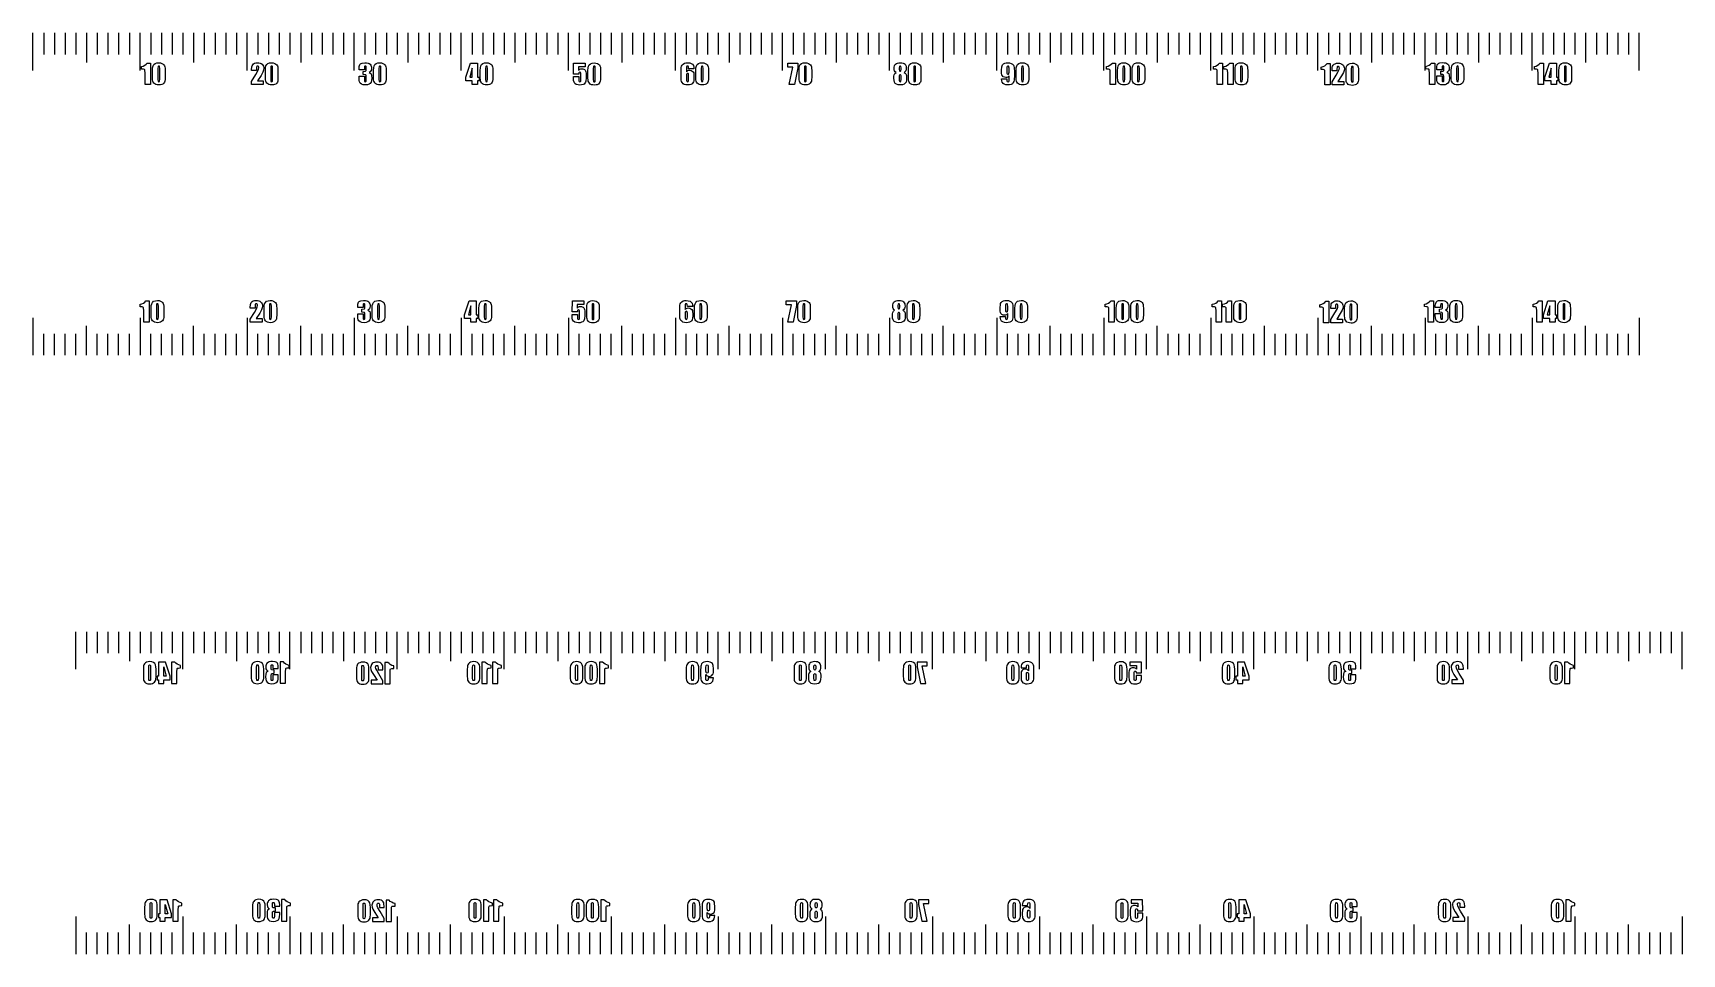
# Model space of a CAD drawing. Header units: millimetres. Extents: x -73 to 81, y -16 to 70.
import ezdxf

# ---------------------------------------------------------------- set-up
doc = ezdxf.new("R2010")
doc.units = ezdxf.units.MM
doc.layers.get('0').update_dxf_attribs({"color": 13})
doc.layers.add('Layer1', color=70, linetype='Continuous')

msp = doc.modelspace()

# ---------------------------------------------------------------- linework, layer by layer
for points in [[(-73, 66.5), (-73, 70)], [(-72, 70), (-72, 68)], [(-71, 70), (-71, 68)], [(-70, 70), (-70, 68)], [(-69, 70), (-69, 68)], [(-68, 70), (-68, 67.25)], [(-67, 70), (-67, 68)], [(-66, 70), (-66, 68)], [(-65, 70), (-65, 68)], [(-64, 70), (-64, 68)], [(-63, 66.5), (-63, 69.95), (-63, 70)], [(-62, 70), (-62, 68)], [(-61, 70), (-61, 68)], [(-60, 70), (-60, 68)], [(-59, 70), (-59, 68)], [(-58, 70), (-58, 67.25)], [(-57, 70), (-57, 68)], [(-56, 70), (-56, 68)], [(-55, 70), (-55, 68)], [(-54, 70), (-54, 68)], [(-53, 66.5), (-53, 70)], [(-52, 70), (-52, 68)], [(-51, 70), (-51, 68)], [(-50, 70), (-50, 68)], [(-49, 70), (-49, 68)], [(-48, 70), (-48, 67.25)], [(-47, 70), (-47, 68)], [(-46, 70), (-46, 68)], [(-45, 70), (-45, 68)], [(-44, 70), (-44, 68)], [(-43, 66.5), (-43, 70)], [(-42, 70), (-42, 68)], [(-41, 70), (-41, 68)], [(-40, 70), (-40, 68)], [(-39, 70), (-39, 68)], [(-38, 70), (-38, 67.25)], [(-37, 70), (-37, 68)], [(-36, 70), (-36, 68)], [(-35, 70), (-35, 68)], [(-34, 70), (-34, 68)], [(-33, 66.5), (-33, 70)], [(-32, 70), (-32, 68)], [(-31, 70), (-31, 68)], [(-30, 70), (-30, 68)], [(-29, 70), (-29, 68)], [(-28, 70), (-28, 67.25)], [(-27, 70), (-27, 68)], [(-26, 70), (-26, 68)], [(-25, 70), (-25, 68)], [(-24, 70), (-24, 68)], [(-23, 66.5), (-23, 70)], [(-22, 70), (-22, 68)], [(-21, 70), (-21, 68)], [(-20, 70), (-20, 68)], [(-19, 70), (-19, 68)], [(-18, 70), (-18, 67.25)], [(-17, 70), (-17, 68)], [(-16, 70), (-16, 68)], [(-15, 70), (-15, 68)], [(-14, 70), (-14, 68)], [(-13, 66.5), (-13, 70)], [(-12, 70), (-12, 68)], [(-11, 70), (-11, 68)], [(-10, 70), (-10, 68)], [(-9, 70), (-9, 68)], [(-8, 70), (-8, 67.25)], [(-7, 70), (-7, 68)], [(-6, 70), (-6, 68)], [(-5, 70), (-5, 68)], [(-4, 70), (-4, 68)], [(-3, 66.5), (-3, 70)], [(-2, 70), (-2, 68)], [(-1, 70), (-1, 68)], [(0, 70), (0, 68)], [(1, 70), (1, 68)], [(2, 70), (2, 67.25)], [(3, 70), (3, 68)], [(4, 70), (4, 68)], [(5, 70), (5, 68)], [(6, 70), (6, 68)], [(7, 66.5), (7, 70)], [(8, 70), (8, 68)], [(9, 70), (9, 68)], [(10, 70), (10, 68)], [(11, 70), (11, 68)], [(12, 70), (12, 67.25)], [(13, 70), (13, 68)], [(14, 70), (14, 68)], [(15, 70), (15, 68)], [(16, 70), (16, 68)], [(17, 66.5), (17, 70)], [(18, 70), (18, 68)], [(19, 70), (19, 68)], [(20, 70), (20, 68)], [(21, 70), (21, 68)], [(22, 70), (22, 67.25)], [(23, 70), (23, 68)], [(24, 70), (24, 68)], [(25, 70), (25, 68)], [(26, 70), (26, 68)], [(27, 66.5), (27, 70)], [(28, 70), (28, 68)], [(29, 70), (29, 68)], [(30, 70), (30, 68)], [(31, 70), (31, 68)], [(32, 70), (32, 67.25)], [(33, 70), (33, 68)], [(34, 70), (34, 68)], [(35, 70), (35, 68)], [(36, 70), (36, 68)], [(37, 66.5), (37, 70)], [(38, 70), (38, 68)], [(39, 70), (39, 68)], [(40, 70), (40, 68)], [(41, 70), (41, 68)], [(42, 70), (42, 67.25)], [(43, 70), (43, 68)], [(44, 70), (44, 68)], [(45, 70), (45, 68)], [(46, 70), (46, 68)], [(47, 66.5), (47, 70)], [(48, 70), (48, 68)], [(49, 70), (49, 68)], [(50, 70), (50, 68)], [(51, 70), (51, 68)], [(52, 70), (52, 67.25)], [(53, 70), (53, 68)], [(54, 70), (54, 68)], [(55, 70), (55, 68)], [(56, 70), (56, 68)], [(57, 66.5), (57, 70)], [(58, 70), (58, 68)], [(59, 70), (59, 68)], [(60, 70), (60, 68)], [(61, 70), (61, 68)], [(62, 70), (62, 67.25)], [(63, 70), (63, 68)], [(64, 70), (64, 68)], [(65, 70), (65, 68)], [(66, 70), (66, 68)], [(67, 66.5), (67, 70)], [(68, 70), (68, 68)], [(69, 70), (69, 68)], [(70, 70), (70, 68)], [(71, 70), (71, 68)], [(72, 70), (72, 67.25)], [(73, 70), (73, 68)], [(74, 70), (74, 68)], [(75, 70), (75, 68)], [(76, 70), (76, 68)], [(77, 66.5), (77, 70)], [(-73, 43.4), (-73, 39.95), (-73, 39.9)], [(-63, 43.4), (-63, 39.9)], [(-53, 43.4), (-53, 39.9)], [(-43, 43.4), (-43, 39.9)], [(-33, 43.4), (-33, 39.9)], [(-23, 43.4), (-23, 39.9)], [(-13, 43.4), (-13, 39.9)], [(-3, 43.4), (-3, 39.9)], [(7, 43.4), (7, 39.9)], [(17, 43.4), (17, 39.9)], [(27, 43.4), (27, 39.9)], [(37, 43.4), (37, 39.9)], [(47, 43.4), (47, 39.9)], [(57, 43.4), (57, 39.9)], [(67, 43.4), (67, 39.9)], [(77, 43.4), (77, 39.9)], [(-72, 39.9), (-72, 41.9)], [(-71, 39.9), (-71, 41.9)], [(-70, 39.9), (-70, 41.9)], [(-69, 39.9), (-69, 41.9)], [(-68, 39.9), (-68, 42.65)], [(-67, 39.9), (-67, 41.9)], [(-66, 39.9), (-66, 41.9)], [(-65, 39.9), (-65, 41.9)], [(-64, 39.9), (-64, 41.9)], [(-62, 39.9), (-62, 41.9)], [(-61, 39.9), (-61, 41.9)], [(-60, 39.9), (-60, 41.9)], [(-59, 39.9), (-59, 41.9)], [(-58, 39.9), (-58, 42.65)], [(-57, 39.9), (-57, 41.9)], [(-56, 39.9), (-56, 41.9)], [(-55, 39.9), (-55, 41.9)], [(-54, 39.9), (-54, 41.9)], [(-52, 39.9), (-52, 41.9)], [(-51, 39.9), (-51, 41.9)], [(-50, 39.9), (-50, 41.9)], [(-49, 39.9), (-49, 41.9)], [(-48, 39.9), (-48, 42.65)], [(-47, 39.9), (-47, 41.9)], [(-46, 39.9), (-46, 41.9)], [(-45, 39.9), (-45, 41.9)], [(-44, 39.9), (-44, 41.9)], [(-42, 39.9), (-42, 41.9)], [(-41, 39.9), (-41, 41.9)], [(-40, 39.9), (-40, 41.9)], [(-39, 39.9), (-39, 41.9)], [(-38, 39.9), (-38, 42.65)], [(-37, 39.9), (-37, 41.9)], [(-36, 39.9), (-36, 41.9)], [(-35, 39.9), (-35, 41.9)], [(-34, 39.9), (-34, 41.9)], [(-32, 39.9), (-32, 41.9)], [(-31, 39.9), (-31, 41.9)], [(-30, 39.9), (-30, 41.9)], [(-29, 39.9), (-29, 41.9)], [(-28, 39.9), (-28, 42.65)], [(-27, 39.9), (-27, 41.9)], [(-26, 39.9), (-26, 41.9)], [(-25, 39.9), (-25, 41.9)], [(-24, 39.9), (-24, 41.9)], [(-22, 39.9), (-22, 41.9)], [(-21, 39.9), (-21, 41.9)], [(-20, 39.9), (-20, 41.9)], [(-19, 39.9), (-19, 41.9)], [(-18, 39.9), (-18, 42.65)], [(-17, 39.9), (-17, 41.9)], [(-16, 39.9), (-16, 41.9)], [(-15, 39.9), (-15, 41.9)], [(-14, 39.9), (-14, 41.9)], [(-12, 39.9), (-12, 41.9)], [(-11, 39.9), (-11, 41.9)], [(-10, 39.9), (-10, 41.9)], [(-9, 39.9), (-9, 41.9)], [(-8, 39.9), (-8, 42.65)], [(-7, 39.9), (-7, 41.9)], [(-6, 39.9), (-6, 41.9)], [(-5, 39.9), (-5, 41.9)], [(-4, 39.9), (-4, 41.9)], [(-2, 39.9), (-2, 41.9)], [(-1, 39.9), (-1, 41.9)], [(0, 39.9), (0, 41.9)], [(1, 39.9), (1, 41.9)], [(2, 39.9), (2, 42.65)], [(3, 39.9), (3, 41.9)], [(4, 39.9), (4, 41.9)], [(5, 39.9), (5, 41.9)], [(6, 39.9), (6, 41.9)], [(8, 39.9), (8, 41.9)], [(9, 39.9), (9, 41.9)], [(10, 39.9), (10, 41.9)], [(11, 39.9), (11, 41.9)], [(12, 39.9), (12, 42.65)], [(13, 39.9), (13, 41.9)], [(14, 39.9), (14, 41.9)], [(15, 39.9), (15, 41.9)], [(16, 39.9), (16, 41.9)], [(18, 39.9), (18, 41.9)], [(19, 39.9), (19, 41.9)], [(20, 39.9), (20, 41.9)], [(21, 39.9), (21, 41.9)], [(22, 39.9), (22, 42.65)], [(23, 39.9), (23, 41.9)], [(24, 39.9), (24, 41.9)], [(25, 39.9), (25, 41.9)], [(26, 39.9), (26, 41.9)], [(28, 39.9), (28, 41.9)], [(29, 39.9), (29, 41.9)], [(30, 39.9), (30, 41.9)], [(31, 39.9), (31, 41.9)], [(32, 39.9), (32, 42.65)], [(33, 39.9), (33, 41.9)], [(34, 39.9), (34, 41.9)], [(35, 39.9), (35, 41.9)], [(36, 39.9), (36, 41.9)], [(38, 39.9), (38, 41.9)], [(39, 39.9), (39, 41.9)], [(40, 39.9), (40, 41.9)], [(41, 39.9), (41, 41.9)], [(42, 39.9), (42, 42.65)], [(43, 39.9), (43, 41.9)], [(44, 39.9), (44, 41.9)], [(45, 39.9), (45, 41.9)], [(46, 39.9), (46, 41.9)], [(48, 39.9), (48, 41.9)], [(49, 39.9), (49, 41.9)], [(50, 39.9), (50, 41.9)], [(51, 39.9), (51, 41.9)], [(52, 39.9), (52, 42.65)], [(53, 39.9), (53, 41.9)], [(54, 39.9), (54, 41.9)], [(55, 39.9), (55, 41.9)], [(56, 39.9), (56, 41.9)], [(58, 39.9), (58, 41.9)], [(59, 39.9), (59, 41.9)], [(60, 39.9), (60, 41.9)], [(61, 39.9), (61, 41.9)], [(62, 39.9), (62, 42.65)], [(63, 39.9), (63, 41.9)], [(64, 39.9), (64, 41.9)], [(65, 39.9), (65, 41.9)], [(66, 39.9), (66, 41.9)], [(68, 39.9), (68, 41.9)], [(69, 39.9), (69, 41.9)], [(70, 39.9), (70, 41.9)], [(71, 39.9), (71, 41.9)], [(72, 39.9), (72, 42.65)], [(73, 39.9), (73, 41.9)], [(74, 39.9), (74, 41.9)], [(75, 39.9), (75, 41.9)], [(76, 39.9), (76, 41.9)]]:
    msp.add_lwpolyline(points)
for points in [[(-62.56, 66.57), (-62.6, 66.6), (-62.68, 66.62), (-62.83, 66.63), (-62.88, 66.63), (-62.88, 66.86), (-62.71, 66.91), (-62.56, 66.98), (-62.43, 67.07), (-62.33, 67.18), (-62.03, 67.18), (-62.03, 65.18), (-62.53, 65.18), (-62.53, 66.25), (-62.54, 66.53)], [(-60.72, 66.93), (-60.68, 66.83), (-60.67, 66.7), (-60.66, 66.5), (-60.66, 65.84), (-60.67, 65.64), (-60.69, 65.5), (-60.72, 65.4), (-60.79, 65.31), (-60.87, 65.23), (-60.98, 65.18), (-61.09, 65.15), (-61.22, 65.14), (-61.39, 65.15), (-61.52, 65.18), (-61.63, 65.24), (-61.71, 65.31), (-61.77, 65.4), (-61.81, 65.5), (-61.83, 65.62), (-61.84, 65.8), (-61.84, 66.5), (-61.83, 66.74), (-61.79, 66.92), (-61.72, 67.04), (-61.6, 67.14), (-61.44, 67.2), (-61.26, 67.22), (-61.1, 67.2), (-60.96, 67.16), (-60.85, 67.1), (-60.77, 67.02)], [(-61.3, 65.46), (-61.25, 65.45), (-61.2, 65.46), (-61.18, 65.49), (-61.16, 65.68), (-61.16, 66.67), (-61.17, 66.87), (-61.2, 66.9), (-61.25, 66.91), (-61.29, 66.9), (-61.32, 66.87), (-61.34, 66.67), (-61.34, 65.69), (-61.32, 65.48)], [(-51.98, 66.9), (-52.03, 66.91), (-52.08, 66.9), (-52.11, 66.87), (-52.13, 66.8), (-52.14, 66.69), (-52.14, 66.5), (-52.59, 66.5), (-52.59, 66.57), (-52.57, 66.84), (-52.54, 66.93), (-52.48, 67.03), (-52.4, 67.11), (-52.31, 67.17), (-52.19, 67.21), (-52.05, 67.22), (-51.91, 67.21), (-51.78, 67.18), (-51.68, 67.14), (-51.6, 67.07), (-51.53, 66.99), (-51.48, 66.9), (-51.45, 66.8), (-51.44, 66.7), (-51.46, 66.52), (-51.53, 66.33), (-51.7, 66.03), (-52.03, 65.52), (-51.49, 65.52), (-51.49, 65.18), (-52.59, 65.18), (-52.59, 65.47), (-52.2, 66.11), (-52.01, 66.45), (-51.94, 66.62), (-51.91, 66.75), (-51.92, 66.82), (-51.94, 66.87)], [(-50.17, 66.93), (-50.14, 66.83), (-50.12, 66.7), (-50.12, 66.5), (-50.12, 65.84), (-50.12, 65.64), (-50.14, 65.5), (-50.18, 65.4), (-50.24, 65.31), (-50.33, 65.23), (-50.43, 65.18), (-50.55, 65.15), (-50.68, 65.14), (-50.84, 65.15), (-50.97, 65.18), (-51.08, 65.24), (-51.16, 65.31), (-51.22, 65.4), (-51.26, 65.5), (-51.29, 65.62), (-51.29, 65.8), (-51.29, 66.5), (-51.28, 66.74), (-51.25, 66.92), (-51.17, 67.04), (-51.06, 67.14), (-50.9, 67.2), (-50.71, 67.22), (-50.56, 67.2), (-50.42, 67.16), (-50.31, 67.1), (-50.23, 67.02)], [(-50.75, 65.46), (-50.71, 65.45), (-50.66, 65.46), (-50.63, 65.49), (-50.62, 65.68), (-50.62, 66.67), (-50.63, 66.87), (-50.66, 66.9), (-50.7, 66.91), (-50.75, 66.9), (-50.78, 66.87), (-50.79, 66.67), (-50.79, 65.69), (-50.78, 65.48)], [(-41.92, 66.9), (-41.96, 66.91), (-42, 66.9), (-42.03, 66.88), (-42.05, 66.73), (-42.05, 66.56), (-42.55, 66.56), (-42.55, 66.73), (-42.54, 66.86), (-42.52, 66.97), (-42.48, 67.06), (-42.42, 67.12), (-42.34, 67.16), (-42.25, 67.19), (-42, 67.22), (-41.84, 67.21), (-41.7, 67.18), (-41.6, 67.14), (-41.52, 67.08), (-41.46, 67), (-41.42, 66.91), (-41.4, 66.81), (-41.39, 66.69), (-41.4, 66.55), (-41.44, 66.45), (-41.5, 66.38), (-41.6, 66.31), (-41.5, 66.26), (-41.43, 66.19), (-41.39, 66.04), (-41.37, 65.78), (-41.39, 65.57), (-41.43, 65.41), (-41.5, 65.29), (-41.61, 65.21), (-41.77, 65.16), (-41.96, 65.14), (-42.17, 65.16), (-42.33, 65.22), (-42.44, 65.31), (-42.51, 65.42), (-42.54, 65.57), (-42.55, 65.82), (-42.55, 65.97), (-42.05, 65.97), (-42.05, 65.65), (-42.04, 65.48), (-42.01, 65.46), (-41.97, 65.45), (-41.92, 65.46), (-41.89, 65.49), (-41.87, 65.73), (-41.87, 65.86), (-41.88, 65.96), (-41.9, 66.03), (-41.93, 66.08), (-41.97, 66.1), (-42.17, 66.12), (-42.17, 66.41), (-41.95, 66.43), (-41.91, 66.45), (-41.89, 66.48), (-41.87, 66.63), (-41.87, 66.74), (-41.88, 66.83), (-41.89, 66.88)], [(-40.07, 66.93), (-40.04, 66.83), (-40.02, 66.7), (-40.02, 66.5), (-40.02, 65.84), (-40.02, 65.64), (-40.04, 65.5), (-40.08, 65.4), (-40.14, 65.31), (-40.23, 65.23), (-40.33, 65.18), (-40.45, 65.15), (-40.58, 65.14), (-40.74, 65.15), (-40.87, 65.18), (-40.98, 65.24), (-41.06, 65.31), (-41.12, 65.4), (-41.16, 65.5), (-41.19, 65.62), (-41.19, 65.8), (-41.19, 66.5), (-41.18, 66.74), (-41.15, 66.92), (-41.08, 67.04), (-40.96, 67.14), (-40.8, 67.2), (-40.61, 67.22), (-40.46, 67.2), (-40.32, 67.16), (-40.21, 67.1), (-40.13, 67.02)], [(-40.65, 65.46), (-40.61, 65.45), (-40.56, 65.46), (-40.53, 65.49), (-40.52, 65.68), (-40.52, 66.67), (-40.53, 66.87), (-40.56, 66.9), (-40.6, 66.91), (-40.65, 66.9), (-40.68, 66.87), (-40.69, 66.67), (-40.69, 65.69), (-40.68, 65.48)], [(-31.33, 65.53), (-31.48, 65.53), (-31.48, 65.18), (-31.97, 65.18), (-31.97, 65.53), (-32.57, 65.53), (-32.57, 65.87), (-32.14, 67.18), (-31.48, 67.18), (-31.48, 65.87), (-31.33, 65.87)], [(-31.97, 65.87), (-31.97, 66.72), (-32.2, 65.87)], [(-30.11, 66.93), (-30.08, 66.83), (-30.06, 66.7), (-30.05, 66.5), (-30.05, 65.84), (-30.06, 65.64), (-30.08, 65.5), (-30.12, 65.4), (-30.18, 65.31), (-30.27, 65.23), (-30.37, 65.18), (-30.48, 65.15), (-30.61, 65.14), (-30.78, 65.15), (-30.91, 65.18), (-31.02, 65.24), (-31.1, 65.31), (-31.16, 65.4), (-31.2, 65.5), (-31.22, 65.62), (-31.23, 65.8), (-31.23, 66.5), (-31.22, 66.74), (-31.18, 66.92), (-31.11, 67.04), (-30.99, 67.14), (-30.84, 67.2), (-30.65, 67.22), (-30.49, 67.2), (-30.36, 67.16), (-30.24, 67.1), (-30.16, 67.02)], [(-30.69, 65.46), (-30.64, 65.45), (-30.6, 65.46), (-30.57, 65.49), (-30.55, 65.68), (-30.55, 66.67), (-30.57, 66.87), (-30.59, 66.9), (-30.64, 66.91), (-30.69, 66.9), (-30.71, 66.87), (-30.73, 66.67), (-30.73, 65.69), (-30.71, 65.48)], [(-21.89, 66.33), (-21.94, 66.34), (-22, 66.32), (-22.03, 66.27), (-22.03, 66.16), (-22.53, 66.16), (-22.51, 67.17), (-21.44, 67.17), (-21.44, 66.85), (-22.05, 66.85), (-22.05, 66.51), (-21.99, 66.57), (-21.92, 66.61), (-21.84, 66.64), (-21.76, 66.65), (-21.66, 66.64), (-21.57, 66.62), (-21.5, 66.58), (-21.44, 66.53), (-21.4, 66.46), (-21.36, 66.36), (-21.34, 66.24), (-21.34, 66.09), (-21.34, 65.8), (-21.36, 65.49), (-21.39, 65.39), (-21.45, 65.31), (-21.53, 65.23), (-21.63, 65.18), (-21.76, 65.14), (-21.92, 65.13), (-22.1, 65.15), (-22.26, 65.2), (-22.39, 65.28), (-22.47, 65.4), (-22.52, 65.57), (-22.53, 65.81), (-22.53, 65.92), (-22.03, 65.92), (-22.03, 65.79), (-22.02, 65.52), (-21.99, 65.46), (-21.93, 65.44), (-21.87, 65.46), (-21.84, 65.51), (-21.84, 65.75), (-21.84, 66.14), (-21.84, 66.24), (-21.86, 66.3)], [(-20.05, 66.92), (-20.01, 66.82), (-20, 66.69), (-19.99, 66.49), (-19.99, 65.82), (-20, 65.63), (-20.02, 65.49), (-20.05, 65.39), (-20.12, 65.3), (-20.2, 65.22), (-20.31, 65.17), (-20.42, 65.14), (-20.55, 65.13), (-20.72, 65.14), (-20.85, 65.17), (-20.96, 65.22), (-21.04, 65.3), (-21.1, 65.39), (-21.14, 65.49), (-21.16, 65.61), (-21.17, 65.79), (-21.17, 66.49), (-21.16, 66.73), (-21.12, 66.9), (-21.05, 67.03), (-20.93, 67.12), (-20.77, 67.19), (-20.59, 67.21), (-20.43, 67.19), (-20.29, 67.15), (-20.18, 67.09), (-20.1, 67.01)], [(-20.63, 65.45), (-20.58, 65.44), (-20.53, 65.45), (-20.51, 65.48), (-20.49, 65.67), (-20.49, 66.66), (-20.51, 66.86), (-20.53, 66.89), (-20.58, 66.9), (-20.62, 66.89), (-20.65, 66.86), (-20.67, 66.66), (-20.67, 65.68), (-20.65, 65.47)], [(-11.94, 66.89), (-11.97, 66.83), (-11.97, 66.68), (-11.97, 66.36), (-11.92, 66.43), (-11.86, 66.48), (-11.77, 66.51), (-11.67, 66.52), (-11.54, 66.5), (-11.43, 66.44), (-11.35, 66.36), (-11.3, 66.27), (-11.28, 66.14), (-11.27, 65.99), (-11.27, 65.83), (-11.29, 65.51), (-11.32, 65.42), (-11.37, 65.33), (-11.45, 65.25), (-11.56, 65.19), (-11.69, 65.15), (-11.85, 65.14), (-12.03, 65.16), (-12.18, 65.2), (-12.29, 65.26), (-12.37, 65.36), (-12.43, 65.46), (-12.46, 65.58), (-12.47, 66.02), (-12.47, 66.3), (-12.46, 66.78), (-12.43, 66.89), (-12.37, 67), (-12.28, 67.1), (-12.17, 67.17), (-12.03, 67.21), (-11.87, 67.22), (-11.67, 67.2), (-11.52, 67.15), (-11.4, 67.07), (-11.33, 66.96), (-11.28, 66.82), (-11.27, 66.65), (-11.77, 66.65), (-11.77, 66.82), (-11.8, 66.89), (-11.87, 66.91)], [(-9.98, 66.93), (-9.94, 66.83), (-9.93, 66.7), (-9.92, 66.5), (-9.92, 65.84), (-9.93, 65.64), (-9.95, 65.5), (-9.98, 65.4), (-10.05, 65.31), (-10.13, 65.23), (-10.24, 65.18), (-10.35, 65.15), (-10.48, 65.14), (-10.65, 65.15), (-10.78, 65.18), (-10.89, 65.24), (-10.97, 65.31), (-11.03, 65.4), (-11.07, 65.5), (-11.09, 65.62), (-11.1, 65.8), (-11.1, 66.5), (-11.09, 66.74), (-11.05, 66.92), (-10.98, 67.04), (-10.86, 67.14), (-10.7, 67.2), (-10.52, 67.22), (-10.36, 67.2), (-10.22, 67.16), (-10.11, 67.1), (-10.03, 67.02)], [(-10.56, 65.46), (-10.51, 65.45), (-10.46, 65.46), (-10.44, 65.49), (-10.42, 65.68), (-10.42, 66.67), (-10.44, 66.87), (-10.46, 66.9), (-10.51, 66.91), (-10.55, 66.9), (-10.58, 66.87), (-10.6, 66.67), (-10.6, 65.69), (-10.58, 65.48)], [(-2.52, 66.82), (-2.52, 67.18), (-1.57, 67.18), (-1.57, 66.74), (-1.89, 65.18), (-2.39, 65.18), (-2.03, 66.82)], [(-0.34, 66.93), (-0.31, 66.83), (-0.29, 66.7), (-0.28, 66.5), (-0.28, 65.84), (-0.29, 65.64), (-0.31, 65.5), (-0.35, 65.4), (-0.41, 65.31), (-0.5, 65.23), (-0.6, 65.18), (-0.71, 65.15), (-0.84, 65.14), (-1.01, 65.15), (-1.14, 65.18), (-1.25, 65.24), (-1.33, 65.31), (-1.39, 65.4), (-1.43, 65.5), (-1.45, 65.62), (-1.46, 65.8), (-1.46, 66.5), (-1.45, 66.74), (-1.41, 66.92), (-1.34, 67.04), (-1.22, 67.14), (-1.07, 67.2), (-0.88, 67.22), (-0.72, 67.2), (-0.59, 67.16), (-0.47, 67.1), (-0.39, 67.02)], [(-0.92, 65.46), (-0.87, 65.45), (-0.83, 65.46), (-0.8, 65.49), (-0.78, 65.68), (-0.78, 66.67), (-0.8, 66.87), (-0.82, 66.9), (-0.87, 66.91), (-0.92, 66.9), (-0.94, 66.87), (-0.96, 66.67), (-0.96, 65.69), (-0.94, 65.48)], [(7.44, 66.16), (7.48, 66.22), (7.6, 66.31), (7.51, 66.37), (7.46, 66.46), (7.42, 66.57), (7.41, 66.7), (7.42, 66.82), (7.45, 66.93), (7.49, 67.02), (7.55, 67.09), (7.63, 67.15), (7.73, 67.19), (7.85, 67.21), (7.98, 67.22), (8.13, 67.21), (8.26, 67.18), (8.36, 67.14), (8.44, 67.08), (8.49, 67.01), (8.53, 66.91), (8.56, 66.81), (8.56, 66.69), (8.55, 66.55), (8.52, 66.46), (8.46, 66.39), (8.35, 66.31), (8.45, 66.26), (8.52, 66.18), (8.55, 66.12), (8.57, 66.03), (8.58, 65.76), (8.57, 65.55), (8.53, 65.4), (8.46, 65.3), (8.35, 65.22), (8.19, 65.16), (7.99, 65.14), (7.79, 65.16), (7.63, 65.21), (7.52, 65.29), (7.45, 65.4), (7.41, 65.55), (7.39, 65.79), (7.4, 65.96), (7.42, 66.1)], [(8.03, 66.44), (8.05, 66.47), (8.07, 66.61), (8.07, 66.74), (8.05, 66.88), (8.03, 66.9), (7.99, 66.91), (7.94, 66.9), (7.92, 66.88), (7.9, 66.74), (7.9, 66.59), (7.92, 66.47), (7.95, 66.44), (7.99, 66.43)], [(9.87, 66.93), (9.91, 66.83), (9.92, 66.7), (9.93, 66.5), (9.93, 65.84), (9.92, 65.64), (9.91, 65.5), (9.87, 65.4), (9.8, 65.31), (9.72, 65.23), (9.61, 65.18), (9.5, 65.15), (9.37, 65.14), (9.21, 65.15), (9.07, 65.18), (8.96, 65.24), (8.88, 65.31), (8.82, 65.4), (8.78, 65.5), (8.76, 65.62), (8.75, 65.8), (8.75, 66.5), (8.76, 66.74), (8.8, 66.92), (8.87, 67.04), (8.99, 67.14), (9.15, 67.2), (9.33, 67.22), (9.49, 67.2), (9.63, 67.16), (9.74, 67.1), (9.82, 67.02)], [(9.29, 65.46), (9.34, 65.45), (9.39, 65.46), (9.41, 65.49), (9.43, 65.68), (9.43, 66.67), (9.42, 66.87), (9.39, 66.9), (9.34, 66.91), (9.3, 66.9), (9.27, 66.87), (9.25, 66.67), (9.25, 65.69), (9.27, 65.48)], [(18.12, 65.47), (18.15, 65.53), (18.15, 65.68), (18.15, 66), (18.1, 65.93), (18.04, 65.88), (17.96, 65.85), (17.86, 65.84), (17.73, 65.86), (17.61, 65.91), (17.53, 66), (17.48, 66.09), (17.46, 66.21), (17.45, 66.37), (17.45, 66.53), (17.47, 66.85), (17.5, 66.94), (17.55, 67.03), (17.64, 67.11), (17.75, 67.17), (17.88, 67.21), (18.03, 67.22), (18.21, 67.2), (18.36, 67.16), (18.47, 67.09), (18.56, 67), (18.61, 66.9), (18.64, 66.78), (18.65, 66.34), (18.65, 66.06), (18.64, 65.58), (18.61, 65.47), (18.55, 65.36), (18.46, 65.26), (18.35, 65.19), (18.21, 65.15), (18.05, 65.14), (17.86, 65.16), (17.7, 65.21), (17.59, 65.29), (17.51, 65.4), (17.47, 65.54), (17.45, 65.71), (17.95, 65.71), (17.95, 65.54), (17.98, 65.47), (18.06, 65.45)], [(18.1, 66.16), (18.13, 66.19), (18.14, 66.24), (18.15, 66.33), (18.15, 66.7), (18.14, 66.81), (18.13, 66.87), (18.1, 66.9), (18.05, 66.91), (17.98, 66.88), (17.96, 66.82), (17.95, 66.71), (17.95, 66.33), (17.96, 66.23), (17.98, 66.18), (18.05, 66.15)], [(19.94, 66.93), (19.98, 66.83), (19.99, 66.7), (20, 66.5), (20, 65.84), (19.99, 65.64), (19.97, 65.5), (19.94, 65.4), (19.87, 65.31), (19.79, 65.23), (19.68, 65.18), (19.57, 65.15), (19.44, 65.14), (19.27, 65.15), (19.14, 65.18), (19.03, 65.24), (18.95, 65.31), (18.89, 65.4), (18.85, 65.5), (18.83, 65.62), (18.82, 65.8), (18.82, 66.5), (18.83, 66.74), (18.87, 66.92), (18.94, 67.04), (19.06, 67.14), (19.21, 67.2), (19.4, 67.22), (19.56, 67.2), (19.69, 67.16), (19.81, 67.1), (19.89, 67.02)], [(19.36, 65.46), (19.41, 65.45), (19.46, 65.46), (19.48, 65.49), (19.5, 65.68), (19.5, 66.67), (19.48, 66.87), (19.46, 66.9), (19.41, 66.91), (19.37, 66.9), (19.34, 66.87), (19.32, 66.67), (19.32, 65.69), (19.34, 65.48)], [(27.57, 66.57), (27.53, 66.6), (27.45, 66.62), (27.3, 66.63), (27.25, 66.63), (27.25, 66.86), (27.42, 66.91), (27.57, 66.98), (27.7, 67.07), (27.8, 67.18), (28.1, 67.18), (28.1, 65.18), (27.6, 65.18), (27.6, 66.25), (27.59, 66.53)], [(29.41, 66.93), (29.45, 66.83), (29.46, 66.7), (29.47, 66.5), (29.47, 65.84), (29.46, 65.64), (29.44, 65.5), (29.41, 65.4), (29.34, 65.31), (29.26, 65.23), (29.15, 65.18), (29.04, 65.15), (28.91, 65.14), (28.74, 65.15), (28.61, 65.18), (28.5, 65.24), (28.42, 65.31), (28.36, 65.4), (28.32, 65.5), (28.3, 65.62), (28.29, 65.8), (28.29, 66.5), (28.3, 66.74), (28.34, 66.92), (28.41, 67.04), (28.53, 67.14), (28.68, 67.2), (28.87, 67.22), (29.03, 67.2), (29.16, 67.16), (29.28, 67.1), (29.36, 67.02)], [(28.83, 65.46), (28.88, 65.45), (28.93, 65.46), (28.95, 65.49), (28.97, 65.68), (28.97, 66.67), (28.95, 66.87), (28.93, 66.9), (28.88, 66.91), (28.84, 66.9), (28.81, 66.87), (28.79, 66.67), (28.79, 65.69), (28.81, 65.48)], [(30.77, 66.93), (30.8, 66.83), (30.82, 66.7), (30.83, 66.5), (30.83, 65.84), (30.82, 65.64), (30.8, 65.5), (30.76, 65.4), (30.7, 65.31), (30.61, 65.23), (30.51, 65.18), (30.39, 65.15), (30.26, 65.14), (30.1, 65.15), (29.97, 65.18), (29.86, 65.24), (29.78, 65.31), (29.72, 65.4), (29.68, 65.5), (29.66, 65.62), (29.65, 65.8), (29.65, 66.5), (29.66, 66.74), (29.7, 66.92), (29.77, 67.04), (29.88, 67.14), (30.04, 67.2), (30.23, 67.22), (30.38, 67.2), (30.52, 67.16), (30.63, 67.1), (30.72, 67.02)], [(30.19, 65.46), (30.24, 65.45), (30.28, 65.46), (30.31, 65.49), (30.33, 65.68), (30.33, 66.67), (30.31, 66.87), (30.28, 66.9), (30.24, 66.91), (30.19, 66.9), (30.16, 66.87), (30.15, 66.67), (30.15, 65.69), (30.16, 65.48)], [(37.57, 66.57), (37.53, 66.6), (37.45, 66.62), (37.31, 66.63), (37.26, 66.63), (37.26, 66.86), (37.43, 66.91), (37.58, 66.98), (37.7, 67.07), (37.81, 67.18), (38.1, 67.18), (38.1, 65.18), (37.6, 65.18), (37.6, 66.25), (37.59, 66.53)], [(38.53, 66.57), (38.49, 66.6), (38.41, 66.62), (38.27, 66.63), (38.22, 66.63), (38.22, 66.86), (38.39, 66.91), (38.54, 66.98), (38.67, 67.07), (38.77, 67.18), (39.07, 67.18), (39.07, 65.18), (38.57, 65.18), (38.57, 66.25), (38.56, 66.53)], [(40.38, 66.93), (40.41, 66.83), (40.43, 66.7), (40.44, 66.5), (40.44, 65.84), (40.43, 65.64), (40.41, 65.5), (40.37, 65.4), (40.31, 65.31), (40.22, 65.23), (40.12, 65.18), (40.01, 65.15), (39.88, 65.14), (39.71, 65.15), (39.58, 65.18), (39.47, 65.24), (39.39, 65.31), (39.33, 65.4), (39.29, 65.5), (39.27, 65.62), (39.26, 65.8), (39.26, 66.5), (39.27, 66.74), (39.31, 66.92), (39.38, 67.04), (39.5, 67.14), (39.65, 67.2), (39.84, 67.22), (39.99, 67.2), (40.13, 67.16), (40.25, 67.1), (40.33, 67.02)], [(39.8, 65.46), (39.85, 65.45), (39.89, 65.46), (39.92, 65.49), (39.94, 65.68), (39.94, 66.67), (39.92, 66.87), (39.9, 66.9), (39.85, 66.91), (39.8, 66.9), (39.78, 66.87), (39.76, 66.67), (39.76, 65.69), (39.78, 65.48)], [(47.62, 66.53), (47.58, 66.56), (47.5, 66.58), (47.36, 66.59), (47.31, 66.59), (47.31, 66.82), (47.48, 66.87), (47.63, 66.94), (47.75, 67.03), (47.86, 67.14), (48.15, 67.14), (48.15, 65.14), (47.65, 65.14), (47.65, 66.21), (47.64, 66.49)], [(48.93, 66.86), (48.88, 66.87), (48.83, 66.86), (48.8, 66.83), (48.78, 66.76), (48.77, 66.65), (48.77, 66.46), (48.32, 66.46), (48.32, 66.53), (48.34, 66.8), (48.37, 66.89), (48.43, 66.99), (48.5, 67.07), (48.6, 67.13), (48.72, 67.17), (48.86, 67.18), (49, 67.17), (49.12, 67.14), (49.23, 67.1), (49.31, 67.03), (49.38, 66.95), (49.43, 66.87), (49.46, 66.77), (49.47, 66.66), (49.44, 66.48), (49.38, 66.3), (49.21, 66), (48.87, 65.48), (49.42, 65.48), (49.42, 65.14), (48.32, 65.14), (48.32, 65.43), (48.71, 66.07), (48.9, 66.41), (48.97, 66.58), (49, 66.71), (48.99, 66.78), (48.97, 66.83)], [(50.74, 66.89), (50.77, 66.8), (50.79, 66.66), (50.79, 66.46), (50.79, 65.8), (50.79, 65.6), (50.77, 65.47), (50.73, 65.37), (50.67, 65.27), (50.58, 65.19), (50.48, 65.14), (50.36, 65.11), (50.23, 65.1), (50.07, 65.11), (49.93, 65.14), (49.83, 65.2), (49.75, 65.27), (49.68, 65.36), (49.64, 65.46), (49.62, 65.58), (49.62, 65.77), (49.62, 66.46), (49.63, 66.71), (49.66, 66.88), (49.73, 67), (49.85, 67.1), (50.01, 67.16), (50.19, 67.18), (50.35, 67.17), (50.49, 67.12), (50.6, 67.06), (50.68, 66.98)], [(50.16, 65.42), (50.2, 65.41), (50.25, 65.42), (50.28, 65.45), (50.29, 65.64), (50.29, 66.63), (50.28, 66.83), (50.25, 66.86), (50.21, 66.87), (50.16, 66.86), (50.13, 66.83), (50.11, 66.63), (50.11, 65.66), (50.13, 65.45)], [(57.38, 66.58), (57.34, 66.61), (57.26, 66.63), (57.12, 66.64), (57.07, 66.64), (57.07, 66.87), (57.24, 66.92), (57.38, 66.99), (57.51, 67.08), (57.62, 67.19), (57.91, 67.19), (57.91, 65.19), (57.41, 65.19), (57.41, 66.26), (57.4, 66.54)], [(58.72, 66.91), (58.68, 66.92), (58.63, 66.91), (58.61, 66.89), (58.59, 66.74), (58.59, 66.57), (58.09, 66.57), (58.09, 66.74), (58.1, 66.87), (58.12, 66.98), (58.16, 67.07), (58.22, 67.13), (58.3, 67.17), (58.39, 67.2), (58.64, 67.23), (58.8, 67.22), (58.94, 67.2), (59.04, 67.15), (59.12, 67.09), (59.18, 67.01), (59.22, 66.92), (59.24, 66.82), (59.25, 66.7), (59.24, 66.56), (59.2, 66.46), (59.14, 66.39), (59.04, 66.32), (59.14, 66.27), (59.21, 66.2), (59.25, 66.05), (59.27, 65.79), (59.25, 65.58), (59.21, 65.42), (59.14, 65.3), (59.02, 65.22), (58.87, 65.17), (58.68, 65.15), (58.47, 65.17), (58.31, 65.23), (58.2, 65.32), (58.13, 65.43), (58.1, 65.58), (58.09, 65.83), (58.09, 65.98), (58.59, 65.98), (58.59, 65.66), (58.6, 65.5), (58.63, 65.47), (58.67, 65.46), (58.72, 65.47), (58.75, 65.5), (58.77, 65.74), (58.77, 65.87), (58.76, 65.97), (58.74, 66.04), (58.71, 66.09), (58.67, 66.11), (58.47, 66.13), (58.47, 66.42), (58.69, 66.44), (58.72, 66.46), (58.75, 66.5), (58.77, 66.64), (58.77, 66.75), (58.76, 66.84), (58.75, 66.89)], [(60.57, 66.94), (60.6, 66.84), (60.62, 66.71), (60.62, 66.51), (60.62, 65.85), (60.62, 65.65), (60.6, 65.52), (60.56, 65.42), (60.5, 65.32), (60.41, 65.24), (60.31, 65.19), (60.19, 65.16), (60.06, 65.15), (59.9, 65.16), (59.76, 65.19), (59.66, 65.25), (59.58, 65.32), (59.52, 65.41), (59.48, 65.51), (59.45, 65.63), (59.45, 65.82), (59.45, 66.51), (59.46, 66.75), (59.49, 66.93), (59.56, 67.05), (59.68, 67.15), (59.84, 67.21), (60.03, 67.23), (60.18, 67.21), (60.32, 67.17), (60.43, 67.11), (60.51, 67.03)], [(59.99, 65.47), (60.03, 65.46), (60.08, 65.47), (60.11, 65.5), (60.12, 65.69), (60.12, 66.68), (60.11, 66.88), (60.08, 66.91), (60.04, 66.92), (59.99, 66.91), (59.96, 66.88), (59.94, 66.68), (59.94, 65.71), (59.96, 65.5)], [(67.53, 66.57), (67.49, 66.6), (67.41, 66.62), (67.26, 66.63), (67.21, 66.63), (67.21, 66.86), (67.38, 66.91), (67.53, 66.98), (67.66, 67.07), (67.76, 67.18), (68.06, 67.18), (68.06, 65.18), (67.56, 65.18), (67.56, 66.25), (67.55, 66.53)], [(69.41, 65.53), (69.27, 65.53), (69.27, 65.18), (68.77, 65.18), (68.77, 65.53), (68.18, 65.53), (68.18, 65.87), (68.61, 67.18), (69.27, 67.18), (69.27, 65.87), (69.41, 65.87)], [(68.77, 65.87), (68.77, 66.72), (68.55, 65.87)], [(70.64, 66.93), (70.67, 66.83), (70.69, 66.7), (70.69, 66.5), (70.69, 65.84), (70.69, 65.64), (70.67, 65.5), (70.63, 65.4), (70.56, 65.31), (70.48, 65.23), (70.38, 65.18), (70.26, 65.15), (70.13, 65.14), (69.97, 65.15), (69.83, 65.18), (69.73, 65.24), (69.64, 65.31), (69.58, 65.4), (69.54, 65.5), (69.52, 65.62), (69.51, 65.8), (69.51, 66.5), (69.53, 66.74), (69.56, 66.92), (69.63, 67.04), (69.75, 67.14), (69.91, 67.2), (70.09, 67.22), (70.25, 67.2), (70.39, 67.16), (70.5, 67.1), (70.58, 67.02)], [(70.06, 65.46), (70.1, 65.45), (70.15, 65.46), (70.18, 65.49), (70.19, 65.68), (70.19, 66.67), (70.18, 66.87), (70.15, 66.9), (70.11, 66.91), (70.06, 66.9), (70.03, 66.87), (70.01, 66.67), (70.01, 65.69), (70.03, 65.48)], [(-11.91, 66.2), (-11.94, 66.17), (-11.96, 66.12), (-11.97, 66.02), (-11.97, 65.66), (-11.96, 65.55), (-11.95, 65.49), (-11.92, 65.46), (-11.87, 65.45), (-11.8, 65.48), (-11.78, 65.54), (-11.77, 65.65), (-11.77, 66.02), (-11.77, 66.11), (-11.79, 66.17), (-11.82, 66.2), (-11.87, 66.21)], [(7.94, 66.09), (7.91, 66.07), (7.9, 66.01), (7.89, 65.91), (7.89, 65.65), (7.9, 65.55), (7.92, 65.49), (7.95, 65.46), (7.99, 65.45), (8.04, 65.46), (8.06, 65.49), (8.08, 65.66), (8.08, 65.91), (8.08, 66.01), (8.06, 66.06), (8.03, 66.09), (7.98, 66.1)], [(-62.69, 44.36), (-62.73, 44.39), (-62.81, 44.41), (-62.95, 44.42), (-63, 44.42), (-63, 44.65), (-62.83, 44.7), (-62.68, 44.77), (-62.56, 44.86), (-62.45, 44.97), (-62.16, 44.97), (-62.16, 42.97), (-62.66, 42.97), (-62.66, 44.04), (-62.67, 44.32)], [(-60.84, 44.72), (-60.81, 44.63), (-60.79, 44.49), (-60.79, 44.29), (-60.79, 43.63), (-60.79, 43.43), (-60.81, 43.3), (-60.85, 43.2), (-60.91, 43.1), (-61, 43.03), (-61.1, 42.97), (-61.22, 42.94), (-61.35, 42.93), (-61.51, 42.94), (-61.64, 42.97), (-61.75, 43.03), (-61.83, 43.1), (-61.89, 43.19), (-61.93, 43.29), (-61.95, 43.41), (-61.96, 43.6), (-61.96, 44.29), (-61.95, 44.54), (-61.91, 44.71), (-61.84, 44.83), (-61.73, 44.93), (-61.57, 44.99), (-61.38, 45.01), (-61.23, 45), (-61.09, 44.95), (-60.98, 44.89), (-60.89, 44.81)], [(-61.42, 43.25), (-61.37, 43.24), (-61.33, 43.25), (-61.3, 43.28), (-61.28, 43.47), (-61.28, 44.46), (-61.3, 44.66), (-61.33, 44.69), (-61.37, 44.7), (-61.42, 44.69), (-61.45, 44.66), (-61.46, 44.46), (-61.46, 43.49), (-61.45, 43.28)], [(-52.1, 44.69), (-52.15, 44.7), (-52.2, 44.69), (-52.24, 44.66), (-52.26, 44.59), (-52.26, 44.48), (-52.26, 44.29), (-52.71, 44.29), (-52.71, 44.36), (-52.69, 44.63), (-52.66, 44.73), (-52.61, 44.82), (-52.53, 44.9), (-52.43, 44.96), (-52.31, 45), (-52.17, 45.01), (-52.03, 45), (-51.91, 44.97), (-51.81, 44.93), (-51.72, 44.86), (-51.65, 44.78), (-51.61, 44.7), (-51.58, 44.6), (-51.57, 44.49), (-51.59, 44.31), (-51.65, 44.13), (-51.82, 43.83), (-52.16, 43.31), (-51.61, 43.31), (-51.61, 42.97), (-52.71, 42.97), (-52.71, 43.26), (-52.32, 43.9), (-52.13, 44.24), (-52.06, 44.41), (-52.04, 44.54), (-52.04, 44.61), (-52.07, 44.66)], [(-50.3, 44.72), (-50.26, 44.63), (-50.25, 44.49), (-50.24, 44.29), (-50.24, 43.63), (-50.25, 43.43), (-50.27, 43.3), (-50.3, 43.2), (-50.37, 43.1), (-50.45, 43.03), (-50.56, 42.97), (-50.67, 42.94), (-50.8, 42.93), (-50.97, 42.94), (-51.1, 42.97), (-51.21, 43.03), (-51.29, 43.1), (-51.35, 43.19), (-51.39, 43.29), (-51.41, 43.41), (-51.42, 43.6), (-51.42, 44.29), (-51.41, 44.54), (-51.37, 44.71), (-51.3, 44.83), (-51.18, 44.93), (-51.03, 44.99), (-50.84, 45.01), (-50.68, 45), (-50.54, 44.95), (-50.43, 44.89), (-50.35, 44.81)], [(-50.88, 43.25), (-50.83, 43.24), (-50.78, 43.25), (-50.76, 43.28), (-50.74, 43.47), (-50.74, 44.46), (-50.76, 44.66), (-50.78, 44.69), (-50.83, 44.7), (-50.87, 44.69), (-50.9, 44.66), (-50.92, 44.46), (-50.92, 43.49), (-50.9, 43.28)], [(-42.05, 44.69), (-42.09, 44.7), (-42.13, 44.69), (-42.16, 44.67), (-42.18, 44.52), (-42.18, 44.35), (-42.67, 44.35), (-42.67, 44.52), (-42.67, 44.65), (-42.64, 44.76), (-42.6, 44.85), (-42.54, 44.91), (-42.47, 44.95), (-42.37, 44.99), (-42.13, 45.01), (-41.96, 45), (-41.83, 44.98), (-41.72, 44.93), (-41.64, 44.87), (-41.59, 44.8), (-41.55, 44.71), (-41.52, 44.6), (-41.52, 44.48), (-41.53, 44.34), (-41.56, 44.24), (-41.62, 44.17), (-41.72, 44.11), (-41.62, 44.05), (-41.55, 43.98), (-41.51, 43.83), (-41.5, 43.57), (-41.51, 43.36), (-41.55, 43.2), (-41.63, 43.09), (-41.74, 43), (-41.89, 42.95), (-42.08, 42.93), (-42.29, 42.95), (-42.45, 43.01), (-42.57, 43.1), (-42.63, 43.21), (-42.66, 43.36), (-42.67, 43.61), (-42.67, 43.77), (-42.18, 43.77), (-42.18, 43.44), (-42.16, 43.28), (-42.14, 43.25), (-42.09, 43.24), (-42.04, 43.25), (-42.01, 43.29), (-42, 43.52), (-42, 43.66), (-42, 43.76), (-42.02, 43.82), (-42.05, 43.87), (-42.1, 43.89), (-42.3, 43.91), (-42.3, 44.2), (-42.08, 44.22), (-42.04, 44.24), (-42.01, 44.28), (-42, 44.42), (-42, 44.53), (-42, 44.62), (-42.02, 44.67)], [(-40.2, 44.72), (-40.16, 44.63), (-40.15, 44.49), (-40.14, 44.29), (-40.14, 43.63), (-40.15, 43.43), (-40.17, 43.3), (-40.2, 43.2), (-40.27, 43.1), (-40.35, 43.03), (-40.46, 42.97), (-40.57, 42.94), (-40.7, 42.93), (-40.87, 42.94), (-41, 42.97), (-41.11, 43.03), (-41.19, 43.1), (-41.25, 43.19), (-41.29, 43.29), (-41.31, 43.41), (-41.32, 43.6), (-41.32, 44.29), (-41.31, 44.54), (-41.27, 44.71), (-41.2, 44.83), (-41.08, 44.93), (-40.93, 44.99), (-40.74, 45.01), (-40.58, 45), (-40.44, 44.95), (-40.33, 44.89), (-40.25, 44.81)], [(-40.78, 43.25), (-40.73, 43.24), (-40.68, 43.25), (-40.66, 43.28), (-40.64, 43.47), (-40.64, 44.46), (-40.66, 44.66), (-40.68, 44.69), (-40.73, 44.7), (-40.77, 44.69), (-40.8, 44.66), (-40.82, 44.46), (-40.82, 43.49), (-40.8, 43.28)], [(-31.46, 43.32), (-31.6, 43.32), (-31.6, 42.97), (-32.1, 42.97), (-32.1, 43.32), (-32.69, 43.32), (-32.69, 43.66), (-32.26, 44.97), (-31.6, 44.97), (-31.6, 43.66), (-31.46, 43.66)], [(-30.23, 44.72), (-30.2, 44.63), (-30.18, 44.49), (-30.18, 44.29), (-30.18, 43.63), (-30.18, 43.43), (-30.2, 43.3), (-30.24, 43.2), (-30.3, 43.1), (-30.39, 43.03), (-30.49, 42.97), (-30.61, 42.94), (-30.74, 42.93), (-30.9, 42.94), (-31.04, 42.97), (-31.14, 43.03), (-31.22, 43.1), (-31.28, 43.19), (-31.32, 43.29), (-31.35, 43.41), (-31.35, 43.6), (-31.35, 44.29), (-31.34, 44.54), (-31.31, 44.71), (-31.24, 44.83), (-31.12, 44.93), (-30.96, 44.99), (-30.77, 45.01), (-30.62, 45), (-30.48, 44.95), (-30.37, 44.89), (-30.29, 44.81)], [(-30.81, 43.25), (-30.77, 43.24), (-30.72, 43.25), (-30.69, 43.28), (-30.68, 43.47), (-30.68, 44.46), (-30.69, 44.66), (-30.72, 44.69), (-30.76, 44.7), (-30.81, 44.69), (-30.84, 44.66), (-30.86, 44.46), (-30.86, 43.49), (-30.84, 43.28)], [(-22.02, 44.12), (-22.06, 44.13), (-22.12, 44.11), (-22.15, 44.06), (-22.16, 43.95), (-22.65, 43.95), (-22.63, 44.96), (-21.56, 44.96), (-21.56, 44.64), (-22.18, 44.64), (-22.18, 44.3), (-22.12, 44.36), (-22.05, 44.4), (-21.97, 44.43), (-21.88, 44.44), (-21.78, 44.43), (-21.7, 44.41), (-21.63, 44.37), (-21.57, 44.32), (-21.52, 44.25), (-21.49, 44.15), (-21.47, 44.03), (-21.46, 43.88), (-21.46, 43.59), (-21.48, 43.28), (-21.52, 43.19), (-21.57, 43.1), (-21.65, 43.02), (-21.76, 42.97), (-21.89, 42.93), (-22.05, 42.92), (-22.23, 42.94), (-22.39, 42.99), (-22.51, 43.07), (-22.6, 43.19), (-22.64, 43.36), (-22.66, 43.6), (-22.66, 43.71), (-22.16, 43.71), (-22.16, 43.59), (-22.14, 43.31), (-22.11, 43.25), (-22.05, 43.23), (-21.99, 43.25), (-21.97, 43.3), (-21.96, 43.54), (-21.96, 43.94), (-21.97, 44.03), (-21.99, 44.09)], [(-20.17, 44.71), (-20.14, 44.61), (-20.12, 44.48), (-20.12, 44.28), (-20.12, 43.62), (-20.12, 43.42), (-20.14, 43.29), (-20.18, 43.18), (-20.24, 43.09), (-20.33, 43.01), (-20.43, 42.96), (-20.55, 42.93), (-20.68, 42.92), (-20.84, 42.93), (-20.97, 42.96), (-21.08, 43.02), (-21.16, 43.09), (-21.22, 43.18), (-21.26, 43.28), (-21.28, 43.4), (-21.29, 43.59), (-21.29, 44.28), (-21.28, 44.52), (-21.24, 44.7), (-21.17, 44.82), (-21.06, 44.92), (-20.9, 44.98), (-20.71, 45), (-20.56, 44.98), (-20.42, 44.94), (-20.31, 44.88), (-20.23, 44.8)], [(-20.75, 43.24), (-20.7, 43.23), (-20.66, 43.24), (-20.63, 43.27), (-20.61, 43.46), (-20.61, 44.45), (-20.63, 44.65), (-20.66, 44.68), (-20.7, 44.69), (-20.75, 44.68), (-20.78, 44.65), (-20.79, 44.45), (-20.79, 43.48), (-20.78, 43.27)], [(-12.06, 44.68), (-12.09, 44.62), (-12.09, 44.47), (-12.09, 44.15), (-12.05, 44.22), (-11.98, 44.27), (-11.9, 44.3), (-11.8, 44.31), (-11.67, 44.29), (-11.56, 44.24), (-11.47, 44.16), (-11.42, 44.06), (-11.4, 43.94), (-11.39, 43.78), (-11.39, 43.62), (-11.41, 43.31), (-11.44, 43.21), (-11.5, 43.12), (-11.58, 43.04), (-11.69, 42.98), (-11.82, 42.95), (-11.97, 42.93), (-12.15, 42.95), (-12.3, 42.99), (-12.41, 43.06), (-12.5, 43.15), (-12.55, 43.26), (-12.58, 43.37), (-12.59, 43.81), (-12.59, 44.09), (-12.58, 44.57), (-12.56, 44.69), (-12.5, 44.8), (-12.41, 44.89), (-12.29, 44.96), (-12.15, 45), (-11.99, 45.01), (-11.8, 44.99), (-11.64, 44.94), (-11.53, 44.86), (-11.45, 44.75), (-11.41, 44.61), (-11.39, 44.44), (-11.89, 44.44), (-11.9, 44.62), (-11.93, 44.68), (-12, 44.7)], [(-10.1, 44.72), (-10.07, 44.63), (-10.05, 44.49), (-10.05, 44.29), (-10.05, 43.63), (-10.05, 43.43), (-10.07, 43.3), (-10.11, 43.2), (-10.17, 43.1), (-10.26, 43.03), (-10.36, 42.97), (-10.48, 42.94), (-10.61, 42.93), (-10.77, 42.94), (-10.9, 42.97), (-11.01, 43.03), (-11.09, 43.1), (-11.15, 43.19), (-11.19, 43.29), (-11.22, 43.41), (-11.22, 43.6), (-11.22, 44.29), (-11.21, 44.54), (-11.17, 44.71), (-11.1, 44.83), (-10.99, 44.93), (-10.83, 44.99), (-10.64, 45.01), (-10.49, 45), (-10.35, 44.95), (-10.24, 44.89), (-10.16, 44.81)], [(-10.68, 43.25), (-10.63, 43.24), (-10.59, 43.25), (-10.56, 43.28), (-10.54, 43.47), (-10.54, 44.46), (-10.56, 44.66), (-10.59, 44.69), (-10.63, 44.7), (-10.68, 44.69), (-10.71, 44.66), (-10.72, 44.46), (-10.72, 43.49), (-10.71, 43.28)], [(-2.65, 44.61), (-2.65, 44.97), (-1.7, 44.97), (-1.7, 44.54), (-2.01, 42.97), (-2.51, 42.97), (-2.16, 44.61)], [(-0.46, 44.72), (-0.43, 44.63), (-0.41, 44.49), (-0.41, 44.29), (-0.41, 43.63), (-0.41, 43.43), (-0.43, 43.3), (-0.47, 43.2), (-0.53, 43.1), (-0.62, 43.03), (-0.72, 42.97), (-0.84, 42.94), (-0.97, 42.93), (-1.13, 42.94), (-1.27, 42.97), (-1.37, 43.03), (-1.45, 43.1), (-1.52, 43.19), (-1.55, 43.29), (-1.58, 43.41), (-1.58, 43.6), (-1.58, 44.29), (-1.57, 44.54), (-1.54, 44.71), (-1.47, 44.83), (-1.35, 44.93), (-1.19, 44.99), (-1.01, 45.01), (-0.85, 45), (-0.71, 44.95), (-0.6, 44.89), (-0.52, 44.81)], [(-1.04, 43.25), (-1, 43.24), (-0.95, 43.25), (-0.92, 43.28), (-0.91, 43.47), (-0.91, 44.46), (-0.92, 44.66), (-0.95, 44.69), (-0.99, 44.7), (-1.04, 44.69), (-1.07, 44.66), (-1.09, 44.46), (-1.09, 43.49), (-1.07, 43.28)], [(7.32, 43.96), (7.35, 44.01), (7.47, 44.11), (7.39, 44.16), (7.33, 44.25), (7.3, 44.36), (7.29, 44.49), (7.29, 44.61), (7.32, 44.72), (7.37, 44.81), (7.43, 44.88), (7.51, 44.94), (7.61, 44.98), (7.72, 45), (7.86, 45.01), (8.01, 45), (8.14, 44.98), (8.24, 44.93), (8.31, 44.87), (8.37, 44.8), (8.41, 44.71), (8.43, 44.6), (8.44, 44.48), (8.43, 44.34), (8.4, 44.25), (8.33, 44.18), (8.23, 44.11), (8.33, 44.05), (8.4, 43.97), (8.42, 43.91), (8.44, 43.82), (8.46, 43.55), (8.44, 43.34), (8.41, 43.2), (8.34, 43.09), (8.23, 43.01), (8.07, 42.95), (7.86, 42.93), (7.66, 42.95), (7.51, 43), (7.4, 43.09), (7.32, 43.19), (7.28, 43.35), (7.27, 43.58), (7.27, 43.75), (7.3, 43.89)], [(7.9, 44.23), (7.93, 44.26), (7.95, 44.4), (7.95, 44.54), (7.93, 44.67), (7.9, 44.69), (7.86, 44.7), (7.82, 44.69), (7.79, 44.67), (7.78, 44.54), (7.78, 44.38), (7.8, 44.26), (7.82, 44.23), (7.86, 44.22)], [(9.75, 44.72), (9.78, 44.63), (9.8, 44.49), (9.81, 44.29), (9.81, 43.63), (9.8, 43.43), (9.78, 43.3), (9.74, 43.2), (9.68, 43.1), (9.59, 43.03), (9.49, 42.97), (9.37, 42.94), (9.24, 42.93), (9.08, 42.94), (8.95, 42.97), (8.84, 43.03), (8.76, 43.1), (8.7, 43.19), (8.66, 43.29), (8.64, 43.41), (8.63, 43.6), (8.63, 44.29), (8.64, 44.54), (8.68, 44.71), (8.75, 44.83), (8.86, 44.93), (9.02, 44.99), (9.21, 45.01), (9.36, 45), (9.5, 44.95), (9.61, 44.89), (9.7, 44.81)], [(9.17, 43.25), (9.22, 43.24), (9.26, 43.25), (9.29, 43.28), (9.31, 43.47), (9.31, 44.46), (9.29, 44.66), (9.27, 44.69), (9.22, 44.7), (9.17, 44.69), (9.15, 44.66), (9.13, 44.46), (9.13, 43.49), (9.14, 43.28)], [(17.99, 43.26), (18.02, 43.32), (18.03, 43.47), (18.03, 43.79), (17.98, 43.72), (17.91, 43.67), (17.83, 43.64), (17.73, 43.63), (17.6, 43.65), (17.49, 43.71), (17.4, 43.79), (17.35, 43.88), (17.33, 44.01), (17.33, 44.16), (17.33, 44.32), (17.34, 44.64), (17.37, 44.74), (17.43, 44.83), (17.51, 44.9), (17.62, 44.96), (17.75, 45), (17.9, 45.01), (18.09, 45), (18.23, 44.95), (18.35, 44.89), (18.43, 44.79), (18.49, 44.69), (18.51, 44.58), (18.52, 44.13), (18.52, 43.85), (18.51, 43.38), (18.49, 43.26), (18.43, 43.15), (18.34, 43.05), (18.22, 42.99), (18.08, 42.95), (17.92, 42.93), (17.73, 42.95), (17.58, 43), (17.46, 43.08), (17.39, 43.19), (17.34, 43.33), (17.33, 43.5), (17.83, 43.5), (17.83, 43.33), (17.86, 43.27), (17.93, 43.24)], [(17.97, 43.95), (18, 43.98), (18.02, 44.03), (18.03, 44.13), (18.03, 44.49), (18.02, 44.6), (18, 44.66), (17.97, 44.69), (17.93, 44.7), (17.86, 44.67), (17.83, 44.61), (17.83, 44.5), (17.83, 44.13), (17.83, 44.02), (17.86, 43.97), (17.93, 43.94)], [(19.82, 44.72), (19.85, 44.63), (19.87, 44.49), (19.87, 44.29), (19.87, 43.63), (19.87, 43.43), (19.85, 43.3), (19.81, 43.2), (19.75, 43.1), (19.66, 43.03), (19.56, 42.97), (19.44, 42.94), (19.31, 42.93), (19.15, 42.94), (19.02, 42.97), (18.91, 43.03), (18.83, 43.1), (18.77, 43.19), (18.73, 43.29), (18.7, 43.41), (18.7, 43.6), (18.7, 44.29), (18.71, 44.54), (18.74, 44.71), (18.82, 44.83), (18.93, 44.93), (19.09, 44.99), (19.28, 45.01), (19.43, 45), (19.57, 44.95), (19.68, 44.89), (19.76, 44.81)], [(19.24, 43.25), (19.28, 43.24), (19.33, 43.25), (19.36, 43.28), (19.37, 43.47), (19.37, 44.46), (19.36, 44.66), (19.33, 44.69), (19.29, 44.7), (19.24, 44.69), (19.21, 44.66), (19.2, 44.46), (19.2, 43.49), (19.21, 43.28)], [(27.44, 44.36), (27.4, 44.39), (27.32, 44.41), (27.18, 44.42), (27.13, 44.42), (27.13, 44.65), (27.3, 44.7), (27.45, 44.77), (27.57, 44.86), (27.68, 44.97), (27.97, 44.97), (27.97, 42.97), (27.47, 42.97), (27.47, 44.04), (27.46, 44.32)], [(29.29, 44.72), (29.32, 44.63), (29.34, 44.49), (29.34, 44.29), (29.34, 43.63), (29.34, 43.43), (29.32, 43.3), (29.28, 43.2), (29.22, 43.1), (29.13, 43.03), (29.03, 42.97), (28.91, 42.94), (28.78, 42.93), (28.62, 42.94), (28.49, 42.97), (28.38, 43.03), (28.3, 43.1), (28.24, 43.19), (28.2, 43.29), (28.17, 43.41), (28.17, 43.6), (28.17, 44.29), (28.18, 44.54), (28.21, 44.71), (28.29, 44.83), (28.4, 44.93), (28.56, 44.99), (28.75, 45.01), (28.9, 45), (29.04, 44.95), (29.15, 44.89), (29.23, 44.81)], [(28.71, 43.25), (28.75, 43.24), (28.8, 43.25), (28.83, 43.28), (28.85, 43.47), (28.85, 44.46), (28.83, 44.66), (28.8, 44.69), (28.76, 44.7), (28.71, 44.69), (28.68, 44.66), (28.67, 44.46), (28.67, 43.49), (28.68, 43.28)], [(30.64, 44.72), (30.68, 44.63), (30.69, 44.49), (30.7, 44.29), (30.7, 43.63), (30.69, 43.43), (30.68, 43.3), (30.64, 43.2), (30.57, 43.1), (30.49, 43.03), (30.39, 42.97), (30.27, 42.94), (30.14, 42.93), (29.98, 42.94), (29.84, 42.97), (29.74, 43.03), (29.65, 43.1), (29.59, 43.19), (29.55, 43.29), (29.53, 43.41), (29.52, 43.6), (29.52, 44.29), (29.54, 44.54), (29.57, 44.71), (29.64, 44.83), (29.76, 44.93), (29.92, 44.99), (30.1, 45.01), (30.26, 45), (30.4, 44.95), (30.51, 44.89), (30.59, 44.81)], [(30.07, 43.25), (30.11, 43.24), (30.16, 43.25), (30.18, 43.28), (30.2, 43.47), (30.2, 44.46), (30.19, 44.66), (30.16, 44.69), (30.11, 44.7), (30.07, 44.69), (30.04, 44.66), (30.02, 44.46), (30.02, 43.49), (30.04, 43.28)], [(37.45, 44.36), (37.41, 44.39), (37.33, 44.41), (37.18, 44.42), (37.13, 44.42), (37.13, 44.65), (37.3, 44.7), (37.45, 44.77), (37.58, 44.86), (37.68, 44.97), (37.98, 44.97), (37.98, 42.97), (37.48, 42.97), (37.48, 44.04), (37.47, 44.32)], [(38.41, 44.36), (38.37, 44.39), (38.29, 44.41), (38.15, 44.42), (38.1, 44.42), (38.1, 44.65), (38.27, 44.7), (38.42, 44.77), (38.54, 44.86), (38.65, 44.97), (38.94, 44.97), (38.94, 42.97), (38.44, 42.97), (38.44, 44.04), (38.43, 44.32)], [(40.26, 44.72), (40.29, 44.63), (40.31, 44.49), (40.31, 44.29), (40.31, 43.63), (40.31, 43.43), (40.29, 43.3), (40.25, 43.2), (40.19, 43.1), (40.1, 43.03), (40, 42.97), (39.88, 42.94), (39.75, 42.93), (39.59, 42.94), (39.45, 42.97), (39.35, 43.03), (39.26, 43.1), (39.2, 43.19), (39.16, 43.29), (39.14, 43.41), (39.14, 43.6), (39.14, 44.29), (39.15, 44.54), (39.18, 44.71), (39.25, 44.83), (39.37, 44.93), (39.53, 44.99), (39.71, 45.01), (39.87, 45), (40.01, 44.95), (40.12, 44.89), (40.2, 44.81)], [(39.68, 43.25), (39.72, 43.24), (39.77, 43.25), (39.8, 43.28), (39.81, 43.47), (39.81, 44.46), (39.8, 44.66), (39.77, 44.69), (39.73, 44.7), (39.68, 44.69), (39.65, 44.66), (39.63, 44.46), (39.63, 43.49), (39.65, 43.28)], [(47.5, 44.33), (47.46, 44.36), (47.37, 44.37), (47.23, 44.38), (47.18, 44.38), (47.18, 44.61), (47.35, 44.66), (47.5, 44.73), (47.63, 44.82), (47.73, 44.93), (48.03, 44.93), (48.03, 42.93), (47.53, 42.93), (47.53, 44.01), (47.52, 44.28)], [(48.81, 44.65), (48.76, 44.66), (48.71, 44.65), (48.67, 44.62), (48.65, 44.55), (48.65, 44.44), (48.65, 44.25), (48.2, 44.25), (48.2, 44.33), (48.22, 44.59), (48.25, 44.69), (48.3, 44.78), (48.38, 44.86), (48.48, 44.92), (48.6, 44.96), (48.74, 44.97), (48.88, 44.96), (49, 44.93), (49.1, 44.89), (49.19, 44.82), (49.26, 44.75), (49.3, 44.66), (49.33, 44.56), (49.34, 44.45), (49.32, 44.27), (49.26, 44.09), (49.09, 43.79), (48.75, 43.27), (49.3, 43.27), (49.3, 42.93), (48.2, 42.93), (48.2, 43.22), (48.59, 43.86), (48.78, 44.21), (48.85, 44.38), (48.87, 44.5), (48.86, 44.57), (48.84, 44.62)], [(50.61, 44.69), (50.65, 44.59), (50.66, 44.45), (50.67, 44.26), (50.67, 43.59), (50.66, 43.39), (50.64, 43.26), (50.61, 43.16), (50.54, 43.06), (50.45, 42.99), (50.35, 42.93), (50.24, 42.9), (50.11, 42.9), (49.94, 42.91), (49.81, 42.94), (49.7, 42.99), (49.62, 43.07), (49.56, 43.16), (49.52, 43.25), (49.5, 43.38), (49.49, 43.56), (49.49, 44.26), (49.5, 44.5), (49.54, 44.67), (49.61, 44.79), (49.73, 44.89), (49.88, 44.95), (50.07, 44.97), (50.23, 44.96), (50.36, 44.91), (50.48, 44.85), (50.56, 44.77)], [(50.03, 43.21), (50.08, 43.2), (50.12, 43.21), (50.15, 43.24), (50.17, 43.43), (50.17, 44.42), (50.15, 44.62), (50.13, 44.65), (50.08, 44.66), (50.04, 44.65), (50.01, 44.62), (49.99, 44.42), (49.99, 43.45), (50.01, 43.24)], [(57.25, 44.38), (57.21, 44.4), (57.13, 44.42), (56.99, 44.43), (56.94, 44.43), (56.94, 44.66), (57.11, 44.71), (57.26, 44.78), (57.39, 44.87), (57.49, 44.98), (57.79, 44.98), (57.79, 42.98), (57.29, 42.98), (57.29, 44.05), (57.28, 44.33)], [(58.59, 44.7), (58.55, 44.71), (58.51, 44.7), (58.48, 44.68), (58.46, 44.53), (58.46, 44.36), (57.96, 44.36), (57.96, 44.53), (57.97, 44.67), (58, 44.77), (58.04, 44.86), (58.1, 44.92), (58.17, 44.97), (58.27, 45), (58.51, 45.02), (58.68, 45.01), (58.81, 44.99), (58.92, 44.94), (59, 44.88), (59.05, 44.81), (59.09, 44.72), (59.12, 44.61), (59.12, 44.49), (59.11, 44.35), (59.08, 44.25), (59.01, 44.18), (58.92, 44.12), (59.02, 44.07), (59.09, 43.99), (59.13, 43.84), (59.14, 43.58), (59.13, 43.37), (59.09, 43.21), (59.01, 43.1), (58.9, 43.01), (58.75, 42.96), (58.56, 42.94), (58.35, 42.96), (58.19, 43.02), (58.07, 43.11), (58.01, 43.22), (57.98, 43.38), (57.96, 43.62), (57.96, 43.78), (58.46, 43.78), (58.46, 43.45), (58.48, 43.29), (58.5, 43.26), (58.55, 43.25), (58.6, 43.26), (58.62, 43.3), (58.64, 43.53), (58.64, 43.67), (58.64, 43.77), (58.62, 43.83), (58.58, 43.88), (58.54, 43.9), (58.34, 43.92), (58.34, 44.21), (58.56, 44.23), (58.6, 44.25), (58.62, 44.29), (58.64, 44.43), (58.64, 44.54), (58.64, 44.63), (58.62, 44.68)], [(60.44, 44.73), (60.48, 44.64), (60.49, 44.5), (60.5, 44.31), (60.5, 43.64), (60.49, 43.44), (60.47, 43.31), (60.44, 43.21), (60.37, 43.11), (60.29, 43.04), (60.18, 42.98), (60.07, 42.95), (59.94, 42.94), (59.77, 42.95), (59.64, 42.99), (59.53, 43.04), (59.45, 43.11), (59.39, 43.2), (59.35, 43.3), (59.33, 43.42), (59.32, 43.61), (59.32, 44.31), (59.33, 44.55), (59.37, 44.72), (59.44, 44.84), (59.56, 44.94), (59.71, 45), (59.9, 45.02), (60.06, 45.01), (60.19, 44.96), (60.31, 44.9), (60.39, 44.82)], [(59.86, 43.26), (59.91, 43.25), (59.96, 43.26), (59.98, 43.29), (60, 43.48), (60, 44.47), (59.98, 44.67), (59.96, 44.7), (59.91, 44.71), (59.87, 44.7), (59.84, 44.67), (59.82, 44.47), (59.82, 43.5), (59.84, 43.29)], [(67.4, 44.36), (67.36, 44.39), (67.28, 44.41), (67.14, 44.42), (67.09, 44.42), (67.09, 44.65), (67.26, 44.7), (67.41, 44.77), (67.53, 44.86), (67.64, 44.97), (67.93, 44.97), (67.93, 42.97), (67.43, 42.97), (67.43, 44.04), (67.42, 44.32)], [(69.29, 43.32), (69.14, 43.32), (69.14, 42.97), (68.65, 42.97), (68.65, 43.32), (68.05, 43.32), (68.05, 43.66), (68.48, 44.97), (69.14, 44.97), (69.14, 43.66), (69.29, 43.66)], [(70.51, 44.72), (70.54, 44.63), (70.56, 44.49), (70.57, 44.29), (70.57, 43.63), (70.56, 43.43), (70.54, 43.3), (70.5, 43.2), (70.44, 43.1), (70.35, 43.03), (70.25, 42.97), (70.14, 42.94), (70.01, 42.93), (69.84, 42.94), (69.71, 42.97), (69.6, 43.03), (69.52, 43.1), (69.46, 43.19), (69.42, 43.29), (69.4, 43.41), (69.39, 43.6), (69.39, 44.29), (69.4, 44.54), (69.44, 44.71), (69.51, 44.83), (69.63, 44.93), (69.78, 44.99), (69.97, 45.01), (70.13, 45), (70.26, 44.95), (70.38, 44.89), (70.46, 44.81)], [(69.93, 43.25), (69.98, 43.24), (70.02, 43.25), (70.05, 43.28), (70.07, 43.47), (70.07, 44.46), (70.05, 44.66), (70.03, 44.69), (69.98, 44.7), (69.93, 44.69), (69.91, 44.66), (69.89, 44.46), (69.89, 43.49), (69.91, 43.28)], [(-32.1, 43.66), (-32.1, 44.52), (-32.32, 43.66)], [(-12.04, 43.99), (-12.07, 43.96), (-12.09, 43.91), (-12.09, 43.82), (-12.09, 43.45), (-12.09, 43.35), (-12.07, 43.28), (-12.04, 43.25), (-11.99, 43.24), (-11.93, 43.27), (-11.9, 43.33), (-11.89, 43.44), (-11.89, 43.82), (-11.9, 43.91), (-11.92, 43.96), (-11.95, 43.99), (-11.99, 44)], [(7.82, 43.89), (7.79, 43.86), (7.77, 43.8), (7.77, 43.7), (7.77, 43.44), (7.77, 43.34), (7.79, 43.28), (7.82, 43.25), (7.87, 43.24), (7.91, 43.25), (7.94, 43.28), (7.96, 43.45), (7.96, 43.7), (7.95, 43.8), (7.93, 43.86), (7.9, 43.89), (7.86, 43.89)], [(68.65, 43.66), (68.65, 44.52), (68.42, 43.66)]]:
    msp.add_lwpolyline(points, close=True)
at = {"layer": 'Layer1'}
for points in [[(-69, 10.55), (-69, 14.05)], [(-68, 14.05), (-68, 12.05)], [(-67, 14.05), (-67, 12.05)], [(-66, 14.05), (-66, 12.05)], [(-65, 14.05), (-65, 12.05)], [(-64, 14.05), (-64, 11.3)], [(-63, 14.05), (-63, 12.05)], [(-62, 14.05), (-62, 12.05)], [(-61, 14.05), (-61, 12.05)], [(-60, 14.05), (-60, 12.05)], [(-59, 10.55), (-59, 14.05)], [(-58, 14.05), (-58, 12.05)], [(-57, 14.05), (-57, 12.05)], [(-56, 14.05), (-56, 12.05)], [(-55, 14.05), (-55, 12.05)], [(-54, 14.05), (-54, 11.3)], [(-53, 14.05), (-53, 12.05)], [(-52, 14.05), (-52, 12.05)], [(-51, 14.05), (-51, 12.05)], [(-50, 14.05), (-50, 12.05)], [(-49, 10.55), (-49, 14.05)], [(-48, 14.05), (-48, 12.05)], [(-47, 14.05), (-47, 12.05)], [(-46, 14.05), (-46, 12.05)], [(-45, 14.05), (-45, 12.05)], [(-44, 14.05), (-44, 11.3)], [(-43, 14.05), (-43, 12.05)], [(-42, 14.05), (-42, 12.05)], [(-41, 14.05), (-41, 12.05)], [(-40, 14.05), (-40, 12.05)], [(-39, 10.55), (-39, 14.05)], [(-38, 14.05), (-38, 12.05)], [(-37, 14.05), (-37, 12.05)], [(-36, 14.05), (-36, 12.05)], [(-35, 14.05), (-35, 12.05)], [(-34, 14.05), (-34, 11.3)], [(-33, 14.05), (-33, 12.05)], [(-32, 14.05), (-32, 12.05)], [(-31, 14.05), (-31, 12.05)], [(-30, 14.05), (-30, 12.05)], [(-29, 10.55), (-29, 14.05)], [(-28, 14.05), (-28, 12.05)], [(-27, 14.05), (-27, 12.05)], [(-26, 14.05), (-26, 12.05)], [(-25, 14.05), (-25, 12.05)], [(-24, 14.05), (-24, 11.3)], [(-23, 14.05), (-23, 12.05)], [(-22, 14.05), (-22, 12.05)], [(-21, 14.05), (-21, 12.05)], [(-20, 14.05), (-20, 12.05)], [(-19, 10.55), (-19, 14.05)], [(-18, 14.05), (-18, 12.05)], [(-17, 14.05), (-17, 12.05)], [(-16, 14.05), (-16, 12.05)], [(-15, 14.05), (-15, 12.05)], [(-14, 14.05), (-14, 11.3)], [(-13, 14.05), (-13, 12.05)], [(-12, 14.05), (-12, 12.05)], [(-11, 14.05), (-11, 12.05)], [(-10, 14.05), (-10, 12.05)], [(-9, 10.55), (-9, 14.05)], [(-8, 14.05), (-8, 12.05)], [(-7, 14.05), (-7, 12.05)], [(-6, 14.05), (-6, 12.05)], [(-5, 14.05), (-5, 12.05)], [(-4, 14.05), (-4, 11.3)], [(-3, 14.05), (-3, 12.05)], [(-2, 14.05), (-2, 12.05)], [(-1, 14.05), (-1, 12.05)], [(0, 14.05), (0, 12.05)], [(1, 10.55), (1, 14.05)], [(2, 14.05), (2, 12.05)], [(3, 14.05), (3, 12.05)], [(4, 14.05), (4, 12.05)], [(5, 14.05), (5, 12.05)], [(6, 14.05), (6, 11.3)], [(7, 14.05), (7, 12.05)], [(8, 14.05), (8, 12.05)], [(9, 14.05), (9, 12.05)], [(10, 14.05), (10, 12.05)], [(11, 10.55), (11, 14.05)], [(12, 14.05), (12, 12.05)], [(13, 14.05), (13, 12.05)], [(14, 14.05), (14, 12.05)], [(15, 14.05), (15, 12.05)], [(16, 14.05), (16, 11.3)], [(17, 14.05), (17, 12.05)], [(18, 14.05), (18, 12.05)], [(19, 14.05), (19, 12.05)], [(20, 14.05), (20, 12.05)], [(21, 10.55), (21, 14.05)], [(22, 14.05), (22, 12.05)], [(23, 14.05), (23, 12.05)], [(24, 14.05), (24, 12.05)], [(25, 14.05), (25, 12.05)], [(26, 14.05), (26, 11.3)], [(27, 14.05), (27, 12.05)], [(28, 14.05), (28, 12.05)], [(29, 14.05), (29, 12.05)], [(30, 14.05), (30, 12.05)], [(31, 10.55), (31, 14.05)], [(32, 14.05), (32, 12.05)], [(33, 14.05), (33, 12.05)], [(34, 14.05), (34, 12.05)], [(35, 14.05), (35, 12.05)], [(36, 14.05), (36, 11.3)], [(37, 14.05), (37, 12.05)], [(38, 14.05), (38, 12.05)], [(39, 14.05), (39, 12.05)], [(40, 14.05), (40, 12.05)], [(41, 10.55), (41, 14.05)], [(42, 14.05), (42, 12.05)], [(43, 14.05), (43, 12.05)], [(44, 14.05), (44, 12.05)], [(45, 14.05), (45, 12.05)], [(46, 14.05), (46, 11.3)], [(47, 14.05), (47, 12.05)], [(48, 14.05), (48, 12.05)], [(49, 14.05), (49, 12.05)], [(50, 14.05), (50, 12.05)], [(51, 10.55), (51, 14.05)], [(52, 14.05), (52, 12.05)], [(53, 14.05), (53, 12.05)], [(54, 14.05), (54, 12.05)], [(55, 14.05), (55, 12.05)], [(56, 14.05), (56, 11.3)], [(57, 14.05), (57, 12.05)], [(58, 14.05), (58, 12.05)], [(59, 14.05), (59, 12.05)], [(60, 14.05), (60, 12.05)], [(61, 10.55), (61, 14.05)], [(62, 14.05), (62, 12.05)], [(63, 14.05), (63, 12.05)], [(64, 14.05), (64, 12.05)], [(65, 14.05), (65, 12.05)], [(66, 14.05), (66, 11.3)], [(67, 14.05), (67, 12.05)], [(68, 14.05), (68, 12.05)], [(69, 14.05), (69, 12.05)], [(70, 14.05), (70, 12.05)], [(71, 10.55), (71, 14), (71, 14.05)], [(72, 14.05), (72, 12.05)], [(73, 14.05), (73, 12.05)], [(74, 14.05), (74, 12.05)], [(75, 14.05), (75, 12.05)], [(76, 14.05), (76, 11.3)], [(77, 14.05), (77, 12.05)], [(78, 14.05), (78, 12.05)], [(79, 14.05), (79, 12.05)], [(80, 14.05), (80, 12.05)], [(81, 10.55), (81, 14.05)], [(-69, -12.55), (-69, -16.05)], [(-64, -16.05), (-64, -13.3)], [(-59, -12.55), (-59, -16.05)], [(-54, -16.05), (-54, -13.3)], [(-49, -12.55), (-49, -16.05)], [(-44, -16.05), (-44, -13.3)], [(-39, -12.55), (-39, -16.05)], [(-34, -16.05), (-34, -13.3)], [(-29, -12.55), (-29, -16.05)], [(-24, -16.05), (-24, -13.3)], [(-19, -12.55), (-19, -16.05)], [(-14, -16.05), (-14, -13.3)], [(-9, -12.55), (-9, -16.05)], [(-4, -16.05), (-4, -13.3)], [(1, -12.55), (1, -16.05)], [(6, -16.05), (6, -13.3)], [(11, -12.55), (11, -16.05)], [(16, -16.05), (16, -13.3)], [(21, -12.55), (21, -16.05)], [(26, -16.05), (26, -13.3)], [(31, -12.55), (31, -16.05)], [(36, -16.05), (36, -13.3)], [(41, -12.55), (41, -16.05)], [(46, -16.05), (46, -13.3)], [(51, -12.55), (51, -16.05)], [(56, -16.05), (56, -13.3)], [(61, -12.55), (61, -16.05)], [(66, -16.05), (66, -13.3)], [(71, -12.55), (71, -16.05)], [(76, -16.05), (76, -13.3)], [(81, -12.55), (81, -16), (81, -16.05)], [(-68, -16.05), (-68, -14.05)], [(-67, -16.05), (-67, -14.05)], [(-66, -16.05), (-66, -14.05)], [(-65, -16.05), (-65, -14.05)], [(-63, -16.05), (-63, -14.05)], [(-62, -16.05), (-62, -14.05)], [(-61, -16.05), (-61, -14.05)], [(-60, -16.05), (-60, -14.05)], [(-58, -16.05), (-58, -14.05)], [(-57, -16.05), (-57, -14.05)], [(-56, -16.05), (-56, -14.05)], [(-55, -16.05), (-55, -14.05)], [(-53, -16.05), (-53, -14.05)], [(-52, -16.05), (-52, -14.05)], [(-51, -16.05), (-51, -14.05)], [(-50, -16.05), (-50, -14.05)], [(-48, -16.05), (-48, -14.05)], [(-47, -16.05), (-47, -14.05)], [(-46, -16.05), (-46, -14.05)], [(-45, -16.05), (-45, -14.05)], [(-43, -16.05), (-43, -14.05)], [(-42, -16.05), (-42, -14.05)], [(-41, -16.05), (-41, -14.05)], [(-40, -16.05), (-40, -14.05)], [(-38, -16.05), (-38, -14.05)], [(-37, -16.05), (-37, -14.05)], [(-36, -16.05), (-36, -14.05)], [(-35, -16.05), (-35, -14.05)], [(-33, -16.05), (-33, -14.05)], [(-32, -16.05), (-32, -14.05)], [(-31, -16.05), (-31, -14.05)], [(-30, -16.05), (-30, -14.05)], [(-28, -16.05), (-28, -14.05)], [(-27, -16.05), (-27, -14.05)], [(-26, -16.05), (-26, -14.05)], [(-25, -16.05), (-25, -14.05)], [(-23, -16.05), (-23, -14.05)], [(-22, -16.05), (-22, -14.05)], [(-21, -16.05), (-21, -14.05)], [(-20, -16.05), (-20, -14.05)], [(-18, -16.05), (-18, -14.05)], [(-17, -16.05), (-17, -14.05)], [(-16, -16.05), (-16, -14.05)], [(-15, -16.05), (-15, -14.05)], [(-13, -16.05), (-13, -14.05)], [(-12, -16.05), (-12, -14.05)], [(-11, -16.05), (-11, -14.05)], [(-10, -16.05), (-10, -14.05)], [(-8, -16.05), (-8, -14.05)], [(-7, -16.05), (-7, -14.05)], [(-6, -16.05), (-6, -14.05)], [(-5, -16.05), (-5, -14.05)], [(-3, -16.05), (-3, -14.05)], [(-2, -16.05), (-2, -14.05)], [(-1, -16.05), (-1, -14.05)], [(0, -16.05), (0, -14.05)], [(2, -16.05), (2, -14.05)], [(3, -16.05), (3, -14.05)], [(4, -16.05), (4, -14.05)], [(5, -16.05), (5, -14.05)], [(7, -16.05), (7, -14.05)], [(8, -16.05), (8, -14.05)], [(9, -16.05), (9, -14.05)], [(10, -16.05), (10, -14.05)], [(12, -16.05), (12, -14.05)], [(13, -16.05), (13, -14.05)], [(14, -16.05), (14, -14.05)], [(15, -16.05), (15, -14.05)], [(17, -16.05), (17, -14.05)], [(18, -16.05), (18, -14.05)], [(19, -16.05), (19, -14.05)], [(20, -16.05), (20, -14.05)], [(22, -16.05), (22, -14.05)], [(23, -16.05), (23, -14.05)], [(24, -16.05), (24, -14.05)], [(25, -16.05), (25, -14.05)], [(27, -16.05), (27, -14.05)], [(28, -16.05), (28, -14.05)], [(29, -16.05), (29, -14.05)], [(30, -16.05), (30, -14.05)], [(32, -16.05), (32, -14.05)], [(33, -16.05), (33, -14.05)], [(34, -16.05), (34, -14.05)], [(35, -16.05), (35, -14.05)], [(37, -16.05), (37, -14.05)], [(38, -16.05), (38, -14.05)], [(39, -16.05), (39, -14.05)], [(40, -16.05), (40, -14.05)], [(42, -16.05), (42, -14.05)], [(43, -16.05), (43, -14.05)], [(44, -16.05), (44, -14.05)], [(45, -16.05), (45, -14.05)], [(47, -16.05), (47, -14.05)], [(48, -16.05), (48, -14.05)], [(49, -16.05), (49, -14.05)], [(50, -16.05), (50, -14.05)], [(52, -16.05), (52, -14.05)], [(53, -16.05), (53, -14.05)], [(54, -16.05), (54, -14.05)], [(55, -16.05), (55, -14.05)], [(57, -16.05), (57, -14.05)], [(58, -16.05), (58, -14.05)], [(59, -16.05), (59, -14.05)], [(60, -16.05), (60, -14.05)], [(62, -16.05), (62, -14.05)], [(63, -16.05), (63, -14.05)], [(64, -16.05), (64, -14.05)], [(65, -16.05), (65, -14.05)], [(67, -16.05), (67, -14.05)], [(68, -16.05), (68, -14.05)], [(69, -16.05), (69, -14.05)], [(70, -16.05), (70, -14.05)], [(72, -16.05), (72, -14.05)], [(73, -16.05), (73, -14.05)], [(74, -16.05), (74, -14.05)], [(75, -16.05), (75, -14.05)], [(77, -16.05), (77, -14.05)], [(78, -16.05), (78, -14.05)], [(79, -16.05), (79, -14.05)], [(80, -16.05), (80, -14.05)]]:
    msp.add_lwpolyline(points, dxfattribs=at)
for points in [[(-62.64, 10.98), (-62.67, 10.88), (-62.69, 10.75), (-62.69, 10.55), (-62.69, 9.89), (-62.69, 9.69), (-62.67, 9.55), (-62.63, 9.45), (-62.56, 9.36), (-62.48, 9.28), (-62.38, 9.23), (-62.26, 9.2), (-62.13, 9.19), (-61.97, 9.2), (-61.83, 9.23), (-61.73, 9.29), (-61.64, 9.36), (-61.58, 9.45), (-61.54, 9.55), (-61.52, 9.67), (-61.51, 9.85), (-61.51, 10.55), (-61.53, 10.79), (-61.56, 10.97), (-61.63, 11.09), (-61.75, 11.19), (-61.91, 11.25), (-62.09, 11.27), (-62.25, 11.25), (-62.39, 11.21), (-62.5, 11.15), (-62.58, 11.07)], [(-62.06, 9.51), (-62.1, 9.5), (-62.15, 9.51), (-62.18, 9.54), (-62.19, 9.73), (-62.19, 10.72), (-62.18, 10.92), (-62.15, 10.95), (-62.11, 10.96), (-62.06, 10.95), (-62.03, 10.92), (-62.01, 10.72), (-62.01, 9.74), (-62.03, 9.53)], [(-61.41, 9.58), (-61.27, 9.58), (-61.27, 9.23), (-60.77, 9.23), (-60.77, 9.58), (-60.18, 9.58), (-60.18, 9.92), (-60.61, 11.23), (-61.27, 11.23), (-61.27, 9.92), (-61.41, 9.92)], [(-59.53, 10.62), (-59.49, 10.65), (-59.41, 10.67), (-59.26, 10.68), (-59.21, 10.68), (-59.21, 10.91), (-59.38, 10.96), (-59.53, 11.03), (-59.66, 11.12), (-59.76, 11.23), (-60.06, 11.23), (-60.06, 9.23), (-59.56, 9.23), (-59.56, 10.3), (-59.55, 10.58)], [(-52.57, 10.99), (-52.6, 10.89), (-52.62, 10.76), (-52.62, 10.56), (-52.62, 9.9), (-52.62, 9.7), (-52.6, 9.57), (-52.56, 9.47), (-52.5, 9.37), (-52.41, 9.29), (-52.31, 9.24), (-52.19, 9.21), (-52.06, 9.2), (-51.9, 9.21), (-51.76, 9.24), (-51.66, 9.3), (-51.58, 9.37), (-51.52, 9.46), (-51.48, 9.56), (-51.45, 9.68), (-51.45, 9.87), (-51.45, 10.56), (-51.46, 10.8), (-51.49, 10.98), (-51.56, 11.1), (-51.68, 11.2), (-51.84, 11.26), (-52.03, 11.28), (-52.18, 11.26), (-52.32, 11.22), (-52.43, 11.16), (-52.51, 11.08)], [(-51.99, 9.52), (-52.03, 9.51), (-52.08, 9.52), (-52.11, 9.55), (-52.12, 9.74), (-52.12, 10.73), (-52.11, 10.93), (-52.08, 10.96), (-52.04, 10.97), (-51.99, 10.96), (-51.96, 10.93), (-51.94, 10.73), (-51.94, 9.76), (-51.96, 9.55)], [(-50.72, 10.96), (-50.68, 10.97), (-50.64, 10.96), (-50.61, 10.94), (-50.59, 10.79), (-50.59, 10.62), (-50.09, 10.62), (-50.09, 10.79), (-50.1, 10.92), (-50.12, 11.03), (-50.16, 11.12), (-50.22, 11.18), (-50.3, 11.22), (-50.39, 11.25), (-50.64, 11.28), (-50.8, 11.27), (-50.94, 11.25), (-51.04, 11.2), (-51.12, 11.14), (-51.18, 11.06), (-51.22, 10.97), (-51.24, 10.87), (-51.25, 10.75), (-51.24, 10.61), (-51.2, 10.51), (-51.14, 10.44), (-51.04, 10.37), (-51.14, 10.32), (-51.21, 10.25), (-51.25, 10.1), (-51.27, 9.84), (-51.25, 9.63), (-51.21, 9.47), (-51.14, 9.35), (-51.02, 9.27), (-50.87, 9.22), (-50.68, 9.2), (-50.47, 9.22), (-50.31, 9.28), (-50.2, 9.37), (-50.13, 9.48), (-50.1, 9.63), (-50.09, 9.88), (-50.09, 10.03), (-50.59, 10.03), (-50.59, 9.71), (-50.6, 9.55), (-50.63, 9.52), (-50.67, 9.51), (-50.72, 9.52), (-50.75, 9.55), (-50.77, 9.79), (-50.77, 9.92), (-50.76, 10.02), (-50.74, 10.09), (-50.71, 10.14), (-50.67, 10.16), (-50.47, 10.18), (-50.47, 10.47), (-50.69, 10.49), (-50.72, 10.51), (-50.75, 10.55), (-50.77, 10.69), (-50.77, 10.8), (-50.76, 10.89), (-50.75, 10.94)], [(-49.38, 10.63), (-49.34, 10.66), (-49.26, 10.68), (-49.12, 10.69), (-49.07, 10.69), (-49.07, 10.92), (-49.24, 10.97), (-49.39, 11.04), (-49.51, 11.13), (-49.62, 11.24), (-49.91, 11.24), (-49.91, 9.24), (-49.41, 9.24), (-49.41, 10.31), (-49.4, 10.59)], [(-42.74, 10.94), (-42.77, 10.85), (-42.79, 10.71), (-42.79, 10.51), (-42.79, 9.85), (-42.79, 9.65), (-42.77, 9.52), (-42.73, 9.42), (-42.67, 9.32), (-42.58, 9.24), (-42.48, 9.19), (-42.36, 9.16), (-42.23, 9.15), (-42.07, 9.16), (-41.93, 9.19), (-41.83, 9.25), (-41.75, 9.32), (-41.68, 9.41), (-41.64, 9.51), (-41.62, 9.63), (-41.62, 9.82), (-41.62, 10.51), (-41.63, 10.76), (-41.66, 10.93), (-41.73, 11.05), (-41.85, 11.15), (-42.01, 11.21), (-42.19, 11.23), (-42.35, 11.22), (-42.49, 11.17), (-42.6, 11.11), (-42.68, 11.03)], [(-42.16, 9.47), (-42.2, 9.46), (-42.25, 9.47), (-42.28, 9.5), (-42.29, 9.69), (-42.29, 10.68), (-42.28, 10.88), (-42.25, 10.91), (-42.21, 10.92), (-42.16, 10.91), (-42.13, 10.88), (-42.11, 10.68), (-42.11, 9.71), (-42.13, 9.5)], [(-40.93, 10.91), (-40.88, 10.92), (-40.83, 10.91), (-40.8, 10.88), (-40.78, 10.81), (-40.77, 10.7), (-40.77, 10.51), (-40.32, 10.51), (-40.32, 10.58), (-40.34, 10.85), (-40.37, 10.94), (-40.43, 11.04), (-40.5, 11.12), (-40.6, 11.18), (-40.72, 11.22), (-40.86, 11.23), (-41, 11.22), (-41.12, 11.19), (-41.23, 11.15), (-41.31, 11.08), (-41.38, 11), (-41.43, 10.91), (-41.46, 10.82), (-41.47, 10.71), (-41.44, 10.53), (-41.38, 10.35), (-41.21, 10.05), (-40.87, 9.53), (-41.42, 9.53), (-41.42, 9.19), (-40.32, 9.19), (-40.32, 9.48), (-40.71, 10.12), (-40.9, 10.46), (-40.97, 10.63), (-41, 10.76), (-40.99, 10.83), (-40.97, 10.88)], [(-39.62, 10.58), (-39.58, 10.61), (-39.5, 10.63), (-39.36, 10.64), (-39.31, 10.64), (-39.31, 10.87), (-39.48, 10.92), (-39.63, 10.99), (-39.75, 11.08), (-39.86, 11.19), (-40.15, 11.19), (-40.15, 9.19), (-39.65, 9.19), (-39.65, 10.26), (-39.64, 10.54)], [(-32.38, 10.98), (-32.41, 10.88), (-32.43, 10.75), (-32.44, 10.55), (-32.44, 9.89), (-32.43, 9.69), (-32.41, 9.55), (-32.37, 9.45), (-32.31, 9.36), (-32.22, 9.28), (-32.12, 9.23), (-32.01, 9.2), (-31.88, 9.19), (-31.71, 9.2), (-31.58, 9.23), (-31.47, 9.29), (-31.39, 9.36), (-31.33, 9.45), (-31.29, 9.55), (-31.27, 9.67), (-31.26, 9.85), (-31.26, 10.55), (-31.27, 10.79), (-31.31, 10.97), (-31.38, 11.09), (-31.5, 11.19), (-31.65, 11.25), (-31.84, 11.27), (-31.99, 11.25), (-32.13, 11.21), (-32.25, 11.15), (-32.33, 11.07)], [(-31.8, 9.51), (-31.85, 9.5), (-31.89, 9.51), (-31.92, 9.54), (-31.94, 9.73), (-31.94, 10.72), (-31.92, 10.92), (-31.9, 10.95), (-31.85, 10.96), (-31.8, 10.95), (-31.78, 10.92), (-31.76, 10.72), (-31.76, 9.74), (-31.78, 9.53)], [(-30.53, 10.62), (-30.49, 10.65), (-30.41, 10.67), (-30.27, 10.68), (-30.22, 10.68), (-30.22, 10.91), (-30.39, 10.96), (-30.54, 11.03), (-30.67, 11.12), (-30.77, 11.23), (-31.07, 11.23), (-31.07, 9.23), (-30.57, 9.23), (-30.57, 10.3), (-30.56, 10.58)], [(-29.57, 10.62), (-29.53, 10.65), (-29.45, 10.67), (-29.31, 10.68), (-29.26, 10.68), (-29.26, 10.91), (-29.43, 10.96), (-29.58, 11.03), (-29.7, 11.12), (-29.81, 11.23), (-30.1, 11.23), (-30.1, 9.23), (-29.6, 9.23), (-29.6, 10.3), (-29.59, 10.58)], [(-22.77, 10.98), (-22.8, 10.88), (-22.82, 10.75), (-22.83, 10.55), (-22.83, 9.89), (-22.82, 9.69), (-22.8, 9.55), (-22.76, 9.45), (-22.7, 9.36), (-22.61, 9.28), (-22.51, 9.23), (-22.39, 9.2), (-22.26, 9.19), (-22.1, 9.2), (-21.97, 9.23), (-21.86, 9.29), (-21.78, 9.36), (-21.72, 9.45), (-21.68, 9.55), (-21.66, 9.67), (-21.65, 9.85), (-21.65, 10.55), (-21.66, 10.79), (-21.7, 10.97), (-21.77, 11.09), (-21.88, 11.19), (-22.04, 11.25), (-22.23, 11.27), (-22.38, 11.25), (-22.52, 11.21), (-22.63, 11.15), (-22.72, 11.07)], [(-22.19, 9.51), (-22.24, 9.5), (-22.28, 9.51), (-22.31, 9.54), (-22.33, 9.73), (-22.33, 10.72), (-22.31, 10.92), (-22.28, 10.95), (-22.24, 10.96), (-22.19, 10.95), (-22.16, 10.92), (-22.15, 10.72), (-22.15, 9.74), (-22.16, 9.53)], [(-21.41, 10.98), (-21.45, 10.88), (-21.46, 10.75), (-21.47, 10.55), (-21.47, 9.89), (-21.46, 9.69), (-21.44, 9.55), (-21.41, 9.45), (-21.34, 9.36), (-21.26, 9.28), (-21.15, 9.23), (-21.04, 9.2), (-20.91, 9.19), (-20.74, 9.2), (-20.61, 9.23), (-20.5, 9.29), (-20.42, 9.36), (-20.36, 9.45), (-20.32, 9.55), (-20.3, 9.67), (-20.29, 9.85), (-20.29, 10.55), (-20.3, 10.79), (-20.34, 10.97), (-20.41, 11.09), (-20.53, 11.19), (-20.68, 11.25), (-20.87, 11.27), (-21.03, 11.25), (-21.16, 11.21), (-21.28, 11.15), (-21.36, 11.07)], [(-20.83, 9.51), (-20.88, 9.5), (-20.93, 9.51), (-20.95, 9.54), (-20.97, 9.73), (-20.97, 10.72), (-20.95, 10.92), (-20.93, 10.95), (-20.88, 10.96), (-20.84, 10.95), (-20.81, 10.92), (-20.79, 10.72), (-20.79, 9.74), (-20.81, 9.53)], [(-19.57, 10.62), (-19.53, 10.65), (-19.45, 10.67), (-19.3, 10.68), (-19.25, 10.68), (-19.25, 10.91), (-19.42, 10.96), (-19.57, 11.03), (-19.7, 11.12), (-19.8, 11.23), (-20.1, 11.23), (-20.1, 9.23), (-19.6, 9.23), (-19.6, 10.3), (-19.59, 10.58)], [(-11.94, 10.98), (-11.98, 10.88), (-11.99, 10.75), (-12, 10.55), (-12, 9.89), (-11.99, 9.69), (-11.97, 9.55), (-11.94, 9.45), (-11.87, 9.36), (-11.79, 9.28), (-11.68, 9.23), (-11.57, 9.2), (-11.44, 9.19), (-11.27, 9.2), (-11.14, 9.23), (-11.03, 9.29), (-10.95, 9.36), (-10.89, 9.45), (-10.85, 9.55), (-10.83, 9.67), (-10.82, 9.85), (-10.82, 10.55), (-10.83, 10.79), (-10.87, 10.97), (-10.94, 11.09), (-11.06, 11.19), (-11.21, 11.25), (-11.4, 11.27), (-11.56, 11.25), (-11.69, 11.21), (-11.81, 11.15), (-11.89, 11.07)], [(-11.36, 9.51), (-11.41, 9.5), (-11.46, 9.51), (-11.48, 9.54), (-11.5, 9.73), (-11.5, 10.72), (-11.48, 10.92), (-11.46, 10.95), (-11.41, 10.96), (-11.37, 10.95), (-11.34, 10.92), (-11.32, 10.72), (-11.32, 9.74), (-11.34, 9.53)], [(-10.12, 9.52), (-10.15, 9.58), (-10.15, 9.73), (-10.15, 10.05), (-10.1, 9.98), (-10.04, 9.93), (-9.96, 9.9), (-9.86, 9.89), (-9.73, 9.91), (-9.61, 9.96), (-9.53, 10.05), (-9.48, 10.14), (-9.46, 10.26), (-9.45, 10.42), (-9.45, 10.58), (-9.47, 10.9), (-9.5, 10.99), (-9.55, 11.08), (-9.64, 11.16), (-9.75, 11.22), (-9.88, 11.26), (-10.03, 11.27), (-10.21, 11.25), (-10.36, 11.21), (-10.47, 11.14), (-10.56, 11.05), (-10.61, 10.95), (-10.64, 10.83), (-10.65, 10.39), (-10.65, 10.11), (-10.64, 9.63), (-10.61, 9.52), (-10.55, 9.41), (-10.46, 9.31), (-10.35, 9.24), (-10.21, 9.2), (-10.05, 9.19), (-9.86, 9.21), (-9.7, 9.26), (-9.59, 9.34), (-9.51, 9.45), (-9.47, 9.59), (-9.45, 9.76), (-9.95, 9.76), (-9.95, 9.58), (-9.98, 9.52), (-10.06, 9.5)], [(-10.1, 10.21), (-10.13, 10.24), (-10.14, 10.29), (-10.15, 10.38), (-10.15, 10.75), (-10.14, 10.86), (-10.13, 10.92), (-10.1, 10.95), (-10.05, 10.96), (-9.98, 10.93), (-9.96, 10.87), (-9.95, 10.76), (-9.95, 10.38), (-9.96, 10.28), (-9.98, 10.23), (-10.05, 10.2)], [(-1.87, 10.98), (-1.91, 10.88), (-1.92, 10.75), (-1.93, 10.55), (-1.93, 9.89), (-1.92, 9.69), (-1.91, 9.55), (-1.87, 9.45), (-1.8, 9.36), (-1.72, 9.28), (-1.61, 9.23), (-1.5, 9.2), (-1.37, 9.19), (-1.21, 9.2), (-1.07, 9.23), (-0.96, 9.29), (-0.88, 9.36), (-0.82, 9.45), (-0.78, 9.55), (-0.76, 9.67), (-0.75, 9.85), (-0.75, 10.55), (-0.76, 10.79), (-0.8, 10.97), (-0.87, 11.09), (-0.99, 11.19), (-1.15, 11.25), (-1.33, 11.27), (-1.49, 11.25), (-1.63, 11.21), (-1.74, 11.15), (-1.82, 11.07)], [(-1.29, 9.51), (-1.34, 9.5), (-1.39, 9.51), (-1.41, 9.54), (-1.43, 9.73), (-1.43, 10.72), (-1.42, 10.92), (-1.39, 10.95), (-1.34, 10.96), (-1.3, 10.95), (-1.27, 10.92), (-1.25, 10.72), (-1.25, 9.74), (-1.27, 9.53)], [(0.56, 10.21), (0.52, 10.27), (0.4, 10.36), (0.49, 10.42), (0.54, 10.51), (0.58, 10.62), (0.59, 10.75), (0.58, 10.87), (0.55, 10.98), (0.51, 11.07), (0.45, 11.14), (0.37, 11.2), (0.27, 11.24), (0.15, 11.26), (0.02, 11.27), (-0.13, 11.26), (-0.26, 11.23), (-0.36, 11.19), (-0.44, 11.13), (-0.49, 11.06), (-0.53, 10.96), (-0.56, 10.86), (-0.56, 10.74), (-0.55, 10.6), (-0.52, 10.51), (-0.46, 10.44), (-0.35, 10.36), (-0.45, 10.31), (-0.52, 10.23), (-0.55, 10.17), (-0.57, 10.08), (-0.58, 9.81), (-0.57, 9.6), (-0.53, 9.45), (-0.46, 9.35), (-0.35, 9.27), (-0.19, 9.21), (0.01, 9.19), (0.21, 9.21), (0.37, 9.26), (0.48, 9.34), (0.55, 9.45), (0.59, 9.6), (0.61, 9.84), (0.6, 10.01), (0.58, 10.15)], [(-0.03, 10.49), (-0.05, 10.52), (-0.07, 10.66), (-0.07, 10.79), (-0.05, 10.93), (-0.03, 10.95), (0.01, 10.96), (0.06, 10.95), (0.08, 10.93), (0.1, 10.79), (0.1, 10.64), (0.08, 10.52), (0.05, 10.49), (0.01, 10.48)], [(8.34, 10.98), (8.31, 10.88), (8.29, 10.75), (8.28, 10.55), (8.28, 9.89), (8.29, 9.69), (8.31, 9.55), (8.35, 9.45), (8.41, 9.36), (8.5, 9.28), (8.6, 9.23), (8.71, 9.2), (8.84, 9.19), (9.01, 9.2), (9.14, 9.23), (9.25, 9.29), (9.33, 9.36), (9.39, 9.45), (9.43, 9.55), (9.45, 9.67), (9.46, 9.85), (9.46, 10.55), (9.45, 10.79), (9.41, 10.97), (9.34, 11.09), (9.22, 11.19), (9.07, 11.25), (8.88, 11.27), (8.72, 11.25), (8.59, 11.21), (8.47, 11.15), (8.39, 11.07)], [(8.92, 9.51), (8.87, 9.5), (8.83, 9.51), (8.8, 9.54), (8.78, 9.73), (8.78, 10.72), (8.8, 10.92), (8.82, 10.95), (8.87, 10.96), (8.92, 10.95), (8.94, 10.92), (8.96, 10.72), (8.96, 9.74), (8.94, 9.53)], [(10.52, 10.87), (10.52, 11.23), (9.57, 11.23), (9.57, 10.79), (9.89, 9.23), (10.39, 9.23), (10.03, 10.87)], [(17.98, 10.98), (17.94, 10.88), (17.93, 10.75), (17.92, 10.55), (17.92, 9.89), (17.93, 9.69), (17.95, 9.55), (17.98, 9.45), (18.05, 9.36), (18.13, 9.28), (18.24, 9.23), (18.35, 9.2), (18.48, 9.19), (18.65, 9.2), (18.78, 9.23), (18.89, 9.29), (18.97, 9.36), (19.03, 9.45), (19.07, 9.55), (19.09, 9.67), (19.1, 9.85), (19.1, 10.55), (19.09, 10.79), (19.05, 10.97), (18.98, 11.09), (18.86, 11.19), (18.7, 11.25), (18.52, 11.27), (18.36, 11.25), (18.22, 11.21), (18.11, 11.15), (18.03, 11.07)], [(18.56, 9.51), (18.51, 9.5), (18.46, 9.51), (18.44, 9.54), (18.42, 9.73), (18.42, 10.72), (18.44, 10.92), (18.46, 10.95), (18.51, 10.96), (18.55, 10.95), (18.58, 10.92), (18.6, 10.72), (18.6, 9.74), (18.58, 9.53)], [(19.94, 10.94), (19.97, 10.88), (19.97, 10.73), (19.97, 10.41), (19.92, 10.48), (19.86, 10.53), (19.77, 10.56), (19.67, 10.57), (19.54, 10.55), (19.43, 10.49), (19.35, 10.41), (19.3, 10.32), (19.28, 10.19), (19.27, 10.04), (19.27, 9.88), (19.29, 9.56), (19.32, 9.47), (19.37, 9.37), (19.45, 9.3), (19.56, 9.24), (19.69, 9.2), (19.85, 9.19), (20.03, 9.21), (20.18, 9.25), (20.29, 9.31), (20.37, 9.41), (20.43, 9.51), (20.46, 9.63), (20.47, 10.07), (20.47, 10.35), (20.46, 10.83), (20.43, 10.94), (20.37, 11.05), (20.28, 11.15), (20.17, 11.22), (20.03, 11.26), (19.87, 11.27), (19.67, 11.25), (19.52, 11.2), (19.4, 11.12), (19.33, 11.01), (19.28, 10.87), (19.27, 10.7), (19.77, 10.7), (19.77, 10.87), (19.8, 10.94), (19.87, 10.96)], [(28.05, 10.97), (28.01, 10.87), (28, 10.74), (27.99, 10.54), (27.99, 9.87), (28, 9.68), (28.02, 9.54), (28.05, 9.44), (28.12, 9.35), (28.2, 9.27), (28.31, 9.22), (28.42, 9.19), (28.55, 9.18), (28.72, 9.19), (28.85, 9.22), (28.96, 9.27), (29.04, 9.35), (29.1, 9.44), (29.14, 9.54), (29.16, 9.66), (29.17, 9.84), (29.17, 10.54), (29.16, 10.78), (29.12, 10.95), (29.05, 11.08), (28.93, 11.17), (28.77, 11.24), (28.59, 11.26), (28.43, 11.24), (28.29, 11.2), (28.18, 11.14), (28.1, 11.06)], [(28.63, 9.5), (28.58, 9.49), (28.53, 9.5), (28.51, 9.53), (28.49, 9.72), (28.49, 10.71), (28.51, 10.91), (28.53, 10.94), (28.58, 10.95), (28.62, 10.94), (28.65, 10.91), (28.67, 10.71), (28.67, 9.73), (28.65, 9.52)], [(29.89, 10.38), (29.94, 10.39), (30, 10.37), (30.03, 10.32), (30.03, 10.21), (30.53, 10.21), (30.51, 11.22), (29.44, 11.22), (29.44, 10.9), (30.05, 10.9), (30.05, 10.56), (29.99, 10.62), (29.92, 10.66), (29.84, 10.69), (29.76, 10.7), (29.66, 10.69), (29.57, 10.67), (29.5, 10.63), (29.44, 10.58), (29.4, 10.51), (29.36, 10.41), (29.34, 10.29), (29.34, 10.14), (29.34, 9.85), (29.36, 9.54), (29.39, 9.44), (29.45, 9.36), (29.53, 9.28), (29.63, 9.23), (29.76, 9.19), (29.92, 9.18), (30.1, 9.2), (30.26, 9.25), (30.39, 9.33), (30.47, 9.45), (30.52, 9.62), (30.53, 9.86), (30.53, 9.97), (30.03, 9.97), (30.03, 9.84), (30.02, 9.57), (29.99, 9.51), (29.93, 9.49), (29.87, 9.51), (29.84, 9.56), (29.84, 9.8), (29.84, 10.19), (29.84, 10.29), (29.86, 10.35)], [(38.11, 10.98), (38.08, 10.88), (38.06, 10.75), (38.05, 10.55), (38.05, 9.89), (38.06, 9.69), (38.08, 9.55), (38.12, 9.45), (38.18, 9.36), (38.27, 9.28), (38.37, 9.23), (38.48, 9.2), (38.61, 9.19), (38.78, 9.2), (38.91, 9.23), (39.02, 9.29), (39.1, 9.36), (39.16, 9.45), (39.2, 9.55), (39.22, 9.67), (39.23, 9.85), (39.23, 10.55), (39.22, 10.79), (39.18, 10.97), (39.11, 11.09), (38.99, 11.19), (38.84, 11.25), (38.65, 11.27), (38.49, 11.25), (38.36, 11.21), (38.24, 11.15), (38.16, 11.07)], [(38.69, 9.51), (38.64, 9.5), (38.6, 9.51), (38.57, 9.54), (38.55, 9.73), (38.55, 10.72), (38.57, 10.92), (38.59, 10.95), (38.64, 10.96), (38.69, 10.95), (38.71, 10.92), (38.73, 10.72), (38.73, 9.74), (38.71, 9.53)], [(39.33, 9.58), (39.48, 9.58), (39.48, 9.23), (39.97, 9.23), (39.97, 9.58), (40.57, 9.58), (40.57, 9.92), (40.14, 11.23), (39.48, 11.23), (39.48, 9.92), (39.33, 9.92)], [(48.07, 10.98), (48.04, 10.88), (48.02, 10.75), (48.02, 10.55), (48.02, 9.89), (48.02, 9.69), (48.04, 9.55), (48.08, 9.45), (48.14, 9.36), (48.23, 9.28), (48.33, 9.23), (48.45, 9.2), (48.58, 9.19), (48.74, 9.2), (48.87, 9.23), (48.98, 9.29), (49.06, 9.36), (49.12, 9.45), (49.16, 9.55), (49.19, 9.67), (49.19, 9.85), (49.19, 10.55), (49.18, 10.79), (49.15, 10.97), (49.08, 11.09), (48.96, 11.19), (48.8, 11.25), (48.61, 11.27), (48.46, 11.25), (48.32, 11.21), (48.21, 11.15), (48.13, 11.07)], [(48.65, 9.51), (48.61, 9.5), (48.56, 9.51), (48.53, 9.54), (48.52, 9.73), (48.52, 10.72), (48.53, 10.92), (48.56, 10.95), (48.6, 10.96), (48.65, 10.95), (48.68, 10.92), (48.69, 10.72), (48.69, 9.74), (48.68, 9.53)], [(49.92, 10.95), (49.96, 10.96), (50, 10.95), (50.03, 10.93), (50.05, 10.78), (50.05, 10.61), (50.55, 10.61), (50.55, 10.78), (50.54, 10.91), (50.52, 11.02), (50.48, 11.11), (50.42, 11.17), (50.34, 11.21), (50.25, 11.24), (50, 11.27), (49.84, 11.26), (49.7, 11.23), (49.6, 11.19), (49.52, 11.13), (49.46, 11.05), (49.42, 10.96), (49.4, 10.86), (49.39, 10.74), (49.4, 10.6), (49.44, 10.5), (49.5, 10.43), (49.6, 10.36), (49.5, 10.31), (49.43, 10.24), (49.39, 10.09), (49.37, 9.83), (49.39, 9.62), (49.43, 9.46), (49.5, 9.34), (49.61, 9.26), (49.77, 9.21), (49.96, 9.19), (50.17, 9.21), (50.33, 9.27), (50.44, 9.36), (50.51, 9.47), (50.54, 9.62), (50.55, 9.87), (50.55, 10.02), (50.05, 10.02), (50.05, 9.7), (50.04, 9.53), (50.01, 9.51), (49.97, 9.5), (49.92, 9.51), (49.89, 9.54), (49.87, 9.78), (49.87, 9.91), (49.88, 10.01), (49.9, 10.08), (49.93, 10.13), (49.97, 10.15), (50.17, 10.17), (50.17, 10.46), (49.95, 10.48), (49.91, 10.5), (49.89, 10.53), (49.87, 10.68), (49.87, 10.79), (49.88, 10.88), (49.89, 10.93)], [(58.17, 10.98), (58.14, 10.88), (58.12, 10.75), (58.12, 10.55), (58.12, 9.89), (58.12, 9.69), (58.14, 9.55), (58.18, 9.45), (58.24, 9.36), (58.33, 9.28), (58.43, 9.23), (58.55, 9.2), (58.68, 9.19), (58.84, 9.2), (58.97, 9.23), (59.08, 9.29), (59.16, 9.36), (59.22, 9.45), (59.26, 9.55), (59.29, 9.67), (59.29, 9.85), (59.29, 10.55), (59.28, 10.79), (59.25, 10.97), (59.17, 11.09), (59.06, 11.19), (58.9, 11.25), (58.71, 11.27), (58.56, 11.25), (58.42, 11.21), (58.31, 11.15), (58.23, 11.07)], [(58.75, 9.51), (58.71, 9.5), (58.66, 9.51), (58.63, 9.54), (58.62, 9.73), (58.62, 10.72), (58.63, 10.92), (58.66, 10.95), (58.7, 10.96), (58.75, 10.95), (58.78, 10.92), (58.79, 10.72), (58.79, 9.74), (58.78, 9.53)], [(59.98, 10.95), (60.03, 10.96), (60.08, 10.95), (60.11, 10.92), (60.13, 10.85), (60.14, 10.74), (60.14, 10.55), (60.59, 10.55), (60.59, 10.62), (60.57, 10.89), (60.54, 10.98), (60.48, 11.08), (60.4, 11.16), (60.31, 11.22), (60.19, 11.26), (60.05, 11.27), (59.91, 11.26), (59.78, 11.23), (59.68, 11.19), (59.6, 11.12), (59.53, 11.04), (59.48, 10.95), (59.45, 10.85), (59.44, 10.75), (59.46, 10.57), (59.53, 10.38), (59.7, 10.08), (60.03, 9.57), (59.49, 9.57), (59.49, 9.23), (60.59, 9.23), (60.59, 9.52), (60.2, 10.16), (60.01, 10.5), (59.94, 10.67), (59.91, 10.8), (59.92, 10.87), (59.94, 10.92)], [(68.72, 10.98), (68.68, 10.88), (68.67, 10.75), (68.66, 10.55), (68.66, 9.89), (68.67, 9.69), (68.69, 9.55), (68.72, 9.45), (68.79, 9.36), (68.87, 9.28), (68.98, 9.23), (69.09, 9.2), (69.22, 9.19), (69.39, 9.2), (69.52, 9.23), (69.63, 9.29), (69.71, 9.36), (69.77, 9.45), (69.81, 9.55), (69.83, 9.67), (69.84, 9.85), (69.84, 10.55), (69.83, 10.79), (69.79, 10.97), (69.72, 11.09), (69.6, 11.19), (69.44, 11.25), (69.26, 11.27), (69.1, 11.25), (68.96, 11.21), (68.85, 11.15), (68.77, 11.07)], [(69.3, 9.51), (69.25, 9.5), (69.2, 9.51), (69.18, 9.54), (69.16, 9.73), (69.16, 10.72), (69.17, 10.92), (69.2, 10.95), (69.25, 10.96), (69.29, 10.95), (69.32, 10.92), (69.34, 10.72), (69.34, 9.74), (69.32, 9.53)], [(70.56, 10.62), (70.6, 10.65), (70.68, 10.67), (70.83, 10.68), (70.88, 10.68), (70.88, 10.91), (70.71, 10.96), (70.56, 11.03), (70.43, 11.12), (70.33, 11.23), (70.03, 11.23), (70.03, 9.23), (70.53, 9.23), (70.53, 10.3), (70.54, 10.58)], [(-60.77, 9.92), (-60.77, 10.77), (-60.55, 9.92)], [(0.06, 10.14), (0.09, 10.12), (0.1, 10.06), (0.11, 9.96), (0.11, 9.7), (0.1, 9.6), (0.08, 9.54), (0.05, 9.51), (0.01, 9.5), (-0.04, 9.51), (-0.06, 9.54), (-0.08, 9.71), (-0.08, 9.96), (-0.08, 10.06), (-0.06, 10.11), (-0.03, 10.14), (0.02, 10.15)], [(19.91, 10.25), (19.94, 10.22), (19.96, 10.17), (19.97, 10.07), (19.97, 9.71), (19.96, 9.6), (19.95, 9.54), (19.92, 9.51), (19.87, 9.5), (19.8, 9.53), (19.78, 9.59), (19.77, 9.7), (19.77, 10.07), (19.77, 10.16), (19.79, 10.22), (19.82, 10.25), (19.87, 10.26)], [(39.97, 9.92), (39.97, 10.77), (40.2, 9.92)], [(-62.51, -11.23), (-62.54, -11.32), (-62.56, -11.46), (-62.57, -11.66), (-62.57, -12.32), (-62.56, -12.52), (-62.54, -12.65), (-62.5, -12.75), (-62.44, -12.85), (-62.35, -12.92), (-62.25, -12.98), (-62.14, -13.01), (-62.01, -13.02), (-61.84, -13.01), (-61.71, -12.98), (-61.6, -12.92), (-61.52, -12.85), (-61.46, -12.76), (-61.42, -12.66), (-61.4, -12.54), (-61.39, -12.35), (-61.39, -11.66), (-61.4, -11.41), (-61.44, -11.24), (-61.51, -11.12), (-61.63, -11.02), (-61.78, -10.96), (-61.97, -10.94), (-62.13, -10.95), (-62.26, -11), (-62.38, -11.06), (-62.46, -11.14)], [(-61.93, -12.7), (-61.98, -12.71), (-62.02, -12.7), (-62.05, -12.67), (-62.07, -12.48), (-62.07, -11.49), (-62.05, -11.29), (-62.03, -11.26), (-61.98, -11.25), (-61.93, -11.26), (-61.91, -11.29), (-61.89, -11.49), (-61.89, -12.46), (-61.91, -12.67)], [(-61.29, -12.63), (-61.14, -12.63), (-61.14, -12.98), (-60.65, -12.98), (-60.65, -12.63), (-60.05, -12.63), (-60.05, -12.29), (-60.48, -10.98), (-61.14, -10.98), (-61.14, -12.29), (-61.29, -12.29)], [(-60.65, -12.29), (-60.65, -11.43), (-60.42, -12.29)], [(-59.4, -11.59), (-59.36, -11.56), (-59.28, -11.54), (-59.14, -11.53), (-59.09, -11.53), (-59.09, -11.3), (-59.26, -11.25), (-59.41, -11.18), (-59.53, -11.09), (-59.64, -10.98), (-59.93, -10.98), (-59.93, -12.98), (-59.43, -12.98), (-59.43, -11.91), (-59.42, -11.63)], [(-52.44, -11.22), (-52.48, -11.31), (-52.49, -11.45), (-52.5, -11.64), (-52.5, -12.31), (-52.49, -12.51), (-52.47, -12.64), (-52.44, -12.74), (-52.37, -12.84), (-52.29, -12.91), (-52.18, -12.97), (-52.07, -13), (-51.94, -13.01), (-51.77, -13), (-51.64, -12.96), (-51.53, -12.91), (-51.45, -12.84), (-51.39, -12.75), (-51.35, -12.65), (-51.33, -12.53), (-51.32, -12.34), (-51.32, -11.64), (-51.33, -11.4), (-51.37, -11.23), (-51.44, -11.11), (-51.56, -11.01), (-51.71, -10.95), (-51.9, -10.93), (-52.06, -10.94), (-52.19, -10.99), (-52.31, -11.05), (-52.39, -11.13)], [(-51.86, -12.69), (-51.91, -12.7), (-51.96, -12.69), (-51.98, -12.66), (-52, -12.47), (-52, -11.48), (-51.98, -11.28), (-51.96, -11.25), (-51.91, -11.24), (-51.87, -11.25), (-51.84, -11.28), (-51.82, -11.48), (-51.82, -12.45), (-51.84, -12.66)], [(-50.59, -11.25), (-50.55, -11.24), (-50.51, -11.25), (-50.48, -11.27), (-50.46, -11.42), (-50.46, -11.59), (-49.96, -11.59), (-49.96, -11.42), (-49.97, -11.28), (-50, -11.18), (-50.04, -11.09), (-50.1, -11.03), (-50.17, -10.98), (-50.27, -10.95), (-50.51, -10.93), (-50.68, -10.94), (-50.81, -10.96), (-50.92, -11.01), (-51, -11.07), (-51.05, -11.14), (-51.09, -11.23), (-51.12, -11.34), (-51.12, -11.46), (-51.11, -11.6), (-51.08, -11.7), (-51.01, -11.77), (-50.92, -11.83), (-51.02, -11.88), (-51.09, -11.96), (-51.13, -12.11), (-51.14, -12.37), (-51.13, -12.58), (-51.09, -12.74), (-51.01, -12.85), (-50.9, -12.94), (-50.75, -12.99), (-50.56, -13.01), (-50.35, -12.99), (-50.19, -12.93), (-50.07, -12.84), (-50.01, -12.73), (-49.98, -12.57), (-49.96, -12.33), (-49.96, -12.17), (-50.46, -12.17), (-50.46, -12.5), (-50.48, -12.66), (-50.5, -12.69), (-50.55, -12.7), (-50.6, -12.69), (-50.62, -12.65), (-50.64, -12.42), (-50.64, -12.28), (-50.64, -12.18), (-50.62, -12.12), (-50.58, -12.07), (-50.54, -12.05), (-50.34, -12.03), (-50.34, -11.74), (-50.56, -11.72), (-50.6, -11.7), (-50.62, -11.66), (-50.64, -11.52), (-50.64, -11.41), (-50.64, -11.32), (-50.62, -11.27)], [(-49.25, -11.57), (-49.21, -11.55), (-49.13, -11.53), (-48.99, -11.52), (-48.94, -11.52), (-48.94, -11.29), (-49.11, -11.24), (-49.26, -11.17), (-49.39, -11.08), (-49.49, -10.97), (-49.79, -10.97), (-49.79, -12.97), (-49.29, -12.97), (-49.29, -11.9), (-49.28, -11.62)], [(-42.61, -11.26), (-42.65, -11.36), (-42.66, -11.5), (-42.67, -11.69), (-42.67, -12.36), (-42.66, -12.56), (-42.64, -12.69), (-42.61, -12.79), (-42.54, -12.89), (-42.45, -12.96), (-42.35, -13.02), (-42.24, -13.05), (-42.11, -13.05), (-41.94, -13.04), (-41.81, -13.01), (-41.7, -12.96), (-41.62, -12.88), (-41.56, -12.79), (-41.52, -12.7), (-41.5, -12.57), (-41.49, -12.39), (-41.49, -11.69), (-41.5, -11.45), (-41.54, -11.28), (-41.61, -11.16), (-41.73, -11.06), (-41.88, -11), (-42.07, -10.98), (-42.23, -10.99), (-42.36, -11.04), (-42.48, -11.1), (-42.56, -11.18)], [(-42.03, -12.74), (-42.08, -12.75), (-42.12, -12.74), (-42.15, -12.71), (-42.17, -12.52), (-42.17, -11.53), (-42.15, -11.33), (-42.13, -11.3), (-42.08, -11.29), (-42.04, -11.3), (-42.01, -11.33), (-41.99, -11.53), (-41.99, -12.5), (-42.01, -12.71)], [(-40.81, -11.3), (-40.76, -11.29), (-40.71, -11.3), (-40.67, -11.33), (-40.65, -11.4), (-40.65, -11.51), (-40.65, -11.7), (-40.2, -11.7), (-40.2, -11.62), (-40.22, -11.36), (-40.25, -11.26), (-40.3, -11.17), (-40.38, -11.09), (-40.48, -11.03), (-40.6, -10.99), (-40.74, -10.98), (-40.88, -10.99), (-41, -11.02), (-41.1, -11.06), (-41.19, -11.13), (-41.26, -11.2), (-41.3, -11.29), (-41.33, -11.39), (-41.34, -11.5), (-41.32, -11.68), (-41.26, -11.86), (-41.09, -12.16), (-40.75, -12.68), (-41.3, -12.68), (-41.3, -13.02), (-40.2, -13.02), (-40.2, -12.73), (-40.59, -12.09), (-40.78, -11.74), (-40.85, -11.57), (-40.87, -11.45), (-40.86, -11.38), (-40.84, -11.33)], [(-39.5, -11.62), (-39.46, -11.59), (-39.37, -11.58), (-39.23, -11.57), (-39.18, -11.57), (-39.18, -11.34), (-39.35, -11.29), (-39.5, -11.22), (-39.63, -11.13), (-39.73, -11.02), (-40.03, -11.02), (-40.03, -13.02), (-39.53, -13.02), (-39.53, -11.94), (-39.52, -11.67)], [(-32.26, -11.23), (-32.29, -11.32), (-32.31, -11.46), (-32.31, -11.66), (-32.31, -12.32), (-32.31, -12.52), (-32.29, -12.65), (-32.25, -12.75), (-32.19, -12.85), (-32.1, -12.92), (-32, -12.98), (-31.88, -13.01), (-31.75, -13.02), (-31.59, -13.01), (-31.45, -12.98), (-31.35, -12.92), (-31.26, -12.85), (-31.2, -12.76), (-31.16, -12.66), (-31.14, -12.54), (-31.14, -12.35), (-31.14, -11.66), (-31.15, -11.41), (-31.18, -11.24), (-31.25, -11.12), (-31.37, -11.02), (-31.53, -10.96), (-31.71, -10.94), (-31.87, -10.95), (-32.01, -11), (-32.12, -11.06), (-32.2, -11.14)], [(-31.68, -12.7), (-31.72, -12.71), (-31.77, -12.7), (-31.8, -12.67), (-31.81, -12.48), (-31.81, -11.49), (-31.8, -11.29), (-31.77, -11.26), (-31.73, -11.25), (-31.68, -11.26), (-31.65, -11.29), (-31.63, -11.49), (-31.63, -12.46), (-31.65, -12.67)], [(-30.41, -11.59), (-30.37, -11.56), (-30.29, -11.54), (-30.15, -11.53), (-30.1, -11.53), (-30.1, -11.3), (-30.27, -11.25), (-30.42, -11.18), (-30.54, -11.09), (-30.65, -10.98), (-30.94, -10.98), (-30.94, -12.98), (-30.44, -12.98), (-30.44, -11.91), (-30.43, -11.63)], [(-29.45, -11.59), (-29.41, -11.56), (-29.33, -11.54), (-29.18, -11.53), (-29.13, -11.53), (-29.13, -11.3), (-29.3, -11.25), (-29.45, -11.18), (-29.58, -11.09), (-29.68, -10.98), (-29.98, -10.98), (-29.98, -12.98), (-29.48, -12.98), (-29.48, -11.91), (-29.47, -11.63)], [(-22.64, -11.23), (-22.68, -11.32), (-22.69, -11.46), (-22.7, -11.66), (-22.7, -12.32), (-22.69, -12.52), (-22.68, -12.65), (-22.64, -12.75), (-22.57, -12.85), (-22.49, -12.92), (-22.39, -12.98), (-22.27, -13.01), (-22.14, -13.02), (-21.98, -13.01), (-21.84, -12.98), (-21.74, -12.92), (-21.65, -12.85), (-21.59, -12.76), (-21.55, -12.66), (-21.53, -12.54), (-21.52, -12.35), (-21.52, -11.66), (-21.54, -11.41), (-21.57, -11.24), (-21.64, -11.12), (-21.76, -11.02), (-21.92, -10.96), (-22.1, -10.94), (-22.26, -10.95), (-22.4, -11), (-22.51, -11.06), (-22.59, -11.14)], [(-22.07, -12.7), (-22.11, -12.71), (-22.16, -12.7), (-22.18, -12.67), (-22.2, -12.48), (-22.2, -11.49), (-22.19, -11.29), (-22.16, -11.26), (-22.11, -11.25), (-22.07, -11.26), (-22.04, -11.29), (-22.02, -11.49), (-22.02, -12.46), (-22.04, -12.67)], [(-21.29, -11.23), (-21.32, -11.32), (-21.34, -11.46), (-21.34, -11.66), (-21.34, -12.32), (-21.34, -12.52), (-21.32, -12.65), (-21.28, -12.75), (-21.22, -12.85), (-21.13, -12.92), (-21.03, -12.98), (-20.91, -13.01), (-20.78, -13.02), (-20.62, -13.01), (-20.49, -12.98), (-20.38, -12.92), (-20.3, -12.85), (-20.24, -12.76), (-20.2, -12.66), (-20.17, -12.54), (-20.17, -12.35), (-20.17, -11.66), (-20.18, -11.41), (-20.21, -11.24), (-20.29, -11.12), (-20.4, -11.02), (-20.56, -10.96), (-20.75, -10.94), (-20.9, -10.95), (-21.04, -11), (-21.15, -11.06), (-21.23, -11.14)], [(-20.71, -12.7), (-20.75, -12.71), (-20.8, -12.7), (-20.83, -12.67), (-20.85, -12.48), (-20.85, -11.49), (-20.83, -11.29), (-20.8, -11.26), (-20.76, -11.25), (-20.71, -11.26), (-20.68, -11.29), (-20.67, -11.49), (-20.67, -12.46), (-20.68, -12.67)], [(-19.44, -11.59), (-19.4, -11.56), (-19.32, -11.54), (-19.18, -11.53), (-19.13, -11.53), (-19.13, -11.3), (-19.3, -11.25), (-19.45, -11.18), (-19.57, -11.09), (-19.68, -10.98), (-19.97, -10.98), (-19.97, -12.98), (-19.47, -12.98), (-19.47, -11.91), (-19.46, -11.63)], [(-11.82, -11.23), (-11.85, -11.32), (-11.87, -11.46), (-11.87, -11.66), (-11.87, -12.32), (-11.87, -12.52), (-11.85, -12.65), (-11.81, -12.75), (-11.75, -12.85), (-11.66, -12.92), (-11.56, -12.98), (-11.44, -13.01), (-11.31, -13.02), (-11.15, -13.01), (-11.02, -12.98), (-10.91, -12.92), (-10.83, -12.85), (-10.77, -12.76), (-10.73, -12.66), (-10.7, -12.54), (-10.7, -12.35), (-10.7, -11.66), (-10.71, -11.41), (-10.74, -11.24), (-10.82, -11.12), (-10.93, -11.02), (-11.09, -10.96), (-11.28, -10.94), (-11.43, -10.95), (-11.57, -11), (-11.68, -11.06), (-11.76, -11.14)], [(-11.24, -12.7), (-11.28, -12.71), (-11.33, -12.7), (-11.36, -12.67), (-11.37, -12.48), (-11.37, -11.49), (-11.36, -11.29), (-11.33, -11.26), (-11.29, -11.25), (-11.24, -11.26), (-11.21, -11.29), (-11.2, -11.49), (-11.2, -12.46), (-11.21, -12.67)], [(-9.99, -12.69), (-10.02, -12.63), (-10.03, -12.48), (-10.03, -12.16), (-9.98, -12.23), (-9.91, -12.28), (-9.83, -12.31), (-9.73, -12.32), (-9.6, -12.3), (-9.49, -12.24), (-9.4, -12.16), (-9.35, -12.07), (-9.33, -11.94), (-9.33, -11.79), (-9.33, -11.63), (-9.34, -11.31), (-9.37, -11.21), (-9.43, -11.12), (-9.51, -11.05), (-9.62, -10.99), (-9.75, -10.95), (-9.9, -10.94), (-10.09, -10.95), (-10.23, -11), (-10.35, -11.06), (-10.43, -11.16), (-10.49, -11.26), (-10.51, -11.37), (-10.52, -11.82), (-10.52, -12.1), (-10.51, -12.58), (-10.49, -12.69), (-10.43, -12.8), (-10.34, -12.9), (-10.22, -12.96), (-10.08, -13), (-9.92, -13.02), (-9.73, -13), (-9.58, -12.95), (-9.46, -12.87), (-9.39, -12.76), (-9.34, -12.62), (-9.33, -12.45), (-9.83, -12.45), (-9.83, -12.62), (-9.86, -12.68), (-9.93, -12.71)], [(-9.97, -12), (-10, -11.97), (-10.02, -11.92), (-10.03, -11.82), (-10.03, -11.46), (-10.02, -11.35), (-10, -11.29), (-9.97, -11.26), (-9.93, -11.25), (-9.86, -11.28), (-9.83, -11.34), (-9.83, -11.45), (-9.83, -11.82), (-9.83, -11.93), (-9.86, -11.98), (-9.93, -12.01)], [(-1.75, -11.23), (-1.78, -11.32), (-1.8, -11.46), (-1.81, -11.66), (-1.81, -12.32), (-1.8, -12.52), (-1.78, -12.65), (-1.74, -12.75), (-1.68, -12.85), (-1.59, -12.92), (-1.49, -12.98), (-1.37, -13.01), (-1.24, -13.02), (-1.08, -13.01), (-0.95, -12.98), (-0.84, -12.92), (-0.76, -12.85), (-0.7, -12.76), (-0.66, -12.66), (-0.64, -12.54), (-0.63, -12.35), (-0.63, -11.66), (-0.64, -11.41), (-0.68, -11.24), (-0.75, -11.12), (-0.86, -11.02), (-1.02, -10.96), (-1.21, -10.94), (-1.36, -10.95), (-1.5, -11), (-1.61, -11.06), (-1.7, -11.14)], [(-1.17, -12.7), (-1.22, -12.71), (-1.26, -12.7), (-1.29, -12.67), (-1.31, -12.48), (-1.31, -11.49), (-1.29, -11.29), (-1.27, -11.26), (-1.22, -11.25), (-1.17, -11.26), (-1.15, -11.29), (-1.13, -11.49), (-1.13, -12.46), (-1.14, -12.67)], [(0.68, -11.99), (0.65, -11.94), (0.53, -11.84), (0.61, -11.79), (0.67, -11.7), (0.7, -11.59), (0.71, -11.46), (0.71, -11.34), (0.68, -11.23), (0.63, -11.14), (0.57, -11.07), (0.49, -11.01), (0.39, -10.97), (0.28, -10.95), (0.14, -10.94), (-0.01, -10.95), (-0.14, -10.97), (-0.24, -11.02), (-0.31, -11.08), (-0.37, -11.15), (-0.41, -11.24), (-0.43, -11.35), (-0.44, -11.47), (-0.43, -11.61), (-0.4, -11.7), (-0.33, -11.77), (-0.23, -11.84), (-0.33, -11.9), (-0.4, -11.98), (-0.42, -12.04), (-0.44, -12.13), (-0.46, -12.4), (-0.44, -12.61), (-0.41, -12.75), (-0.34, -12.86), (-0.23, -12.94), (-0.07, -13), (0.14, -13.02), (0.34, -13), (0.49, -12.95), (0.6, -12.86), (0.68, -12.76), (0.72, -12.6), (0.73, -12.37), (0.73, -12.2), (0.7, -12.06)], [(0.18, -12.06), (0.21, -12.09), (0.23, -12.15), (0.23, -12.25), (0.23, -12.51), (0.23, -12.61), (0.21, -12.67), (0.18, -12.7), (0.13, -12.71), (0.09, -12.7), (0.06, -12.67), (0.04, -12.5), (0.04, -12.25), (0.05, -12.15), (0.07, -12.09), (0.1, -12.06), (0.14, -12.06)], [(0.1, -11.72), (0.07, -11.69), (0.05, -11.55), (0.05, -11.41), (0.07, -11.28), (0.1, -11.26), (0.14, -11.25), (0.18, -11.26), (0.21, -11.28), (0.22, -11.41), (0.22, -11.57), (0.2, -11.69), (0.18, -11.72), (0.14, -11.73)], [(8.46, -11.23), (8.43, -11.32), (8.41, -11.46), (8.41, -11.66), (8.41, -12.32), (8.41, -12.52), (8.43, -12.65), (8.47, -12.75), (8.53, -12.85), (8.62, -12.92), (8.72, -12.98), (8.84, -13.01), (8.97, -13.02), (9.13, -13.01), (9.27, -12.98), (9.37, -12.92), (9.45, -12.85), (9.51, -12.76), (9.55, -12.66), (9.58, -12.54), (9.58, -12.35), (9.58, -11.66), (9.57, -11.41), (9.54, -11.24), (9.47, -11.12), (9.35, -11.02), (9.19, -10.96), (9.01, -10.94), (8.85, -10.95), (8.71, -11), (8.6, -11.06), (8.52, -11.14)], [(9.04, -12.7), (9, -12.71), (8.95, -12.7), (8.92, -12.67), (8.91, -12.48), (8.91, -11.49), (8.92, -11.29), (8.95, -11.26), (8.99, -11.25), (9.04, -11.26), (9.07, -11.29), (9.09, -11.49), (9.09, -12.46), (9.07, -12.67)], [(10.65, -11.34), (10.65, -10.98), (9.7, -10.98), (9.7, -11.41), (10.01, -12.98), (10.51, -12.98), (10.16, -11.34)], [(18.1, -11.23), (18.07, -11.32), (18.05, -11.46), (18.05, -11.66), (18.05, -12.32), (18.05, -12.52), (18.07, -12.65), (18.11, -12.75), (18.17, -12.85), (18.26, -12.92), (18.36, -12.98), (18.48, -13.01), (18.61, -13.02), (18.77, -13.01), (18.9, -12.98), (19.01, -12.92), (19.09, -12.85), (19.15, -12.76), (19.19, -12.66), (19.22, -12.54), (19.22, -12.35), (19.22, -11.66), (19.21, -11.41), (19.17, -11.24), (19.1, -11.12), (18.99, -11.02), (18.83, -10.96), (18.64, -10.94), (18.49, -10.95), (18.35, -11), (18.24, -11.06), (18.16, -11.14)], [(18.68, -12.7), (18.63, -12.71), (18.59, -12.7), (18.56, -12.67), (18.54, -12.48), (18.54, -11.49), (18.56, -11.29), (18.59, -11.26), (18.63, -11.25), (18.68, -11.26), (18.71, -11.29), (18.72, -11.49), (18.72, -12.46), (18.71, -12.67)], [(20.06, -11.27), (20.09, -11.33), (20.09, -11.48), (20.09, -11.8), (20.05, -11.73), (19.98, -11.68), (19.9, -11.65), (19.8, -11.64), (19.67, -11.66), (19.56, -11.71), (19.47, -11.79), (19.42, -11.89), (19.4, -12.01), (19.39, -12.17), (19.39, -12.33), (19.41, -12.64), (19.44, -12.74), (19.5, -12.83), (19.58, -12.91), (19.69, -12.97), (19.82, -13), (19.97, -13.02), (20.15, -13), (20.3, -12.96), (20.41, -12.89), (20.5, -12.8), (20.55, -12.69), (20.58, -12.58), (20.59, -12.14), (20.59, -11.86), (20.58, -11.38), (20.56, -11.26), (20.5, -11.15), (20.41, -11.06), (20.29, -10.99), (20.15, -10.95), (19.99, -10.94), (19.8, -10.96), (19.64, -11.01), (19.53, -11.09), (19.45, -11.2), (19.41, -11.34), (19.39, -11.51), (19.89, -11.51), (19.9, -11.33), (19.93, -11.27), (20, -11.25)], [(20.04, -11.96), (20.07, -11.99), (20.09, -12.04), (20.09, -12.13), (20.09, -12.5), (20.09, -12.6), (20.07, -12.67), (20.04, -12.7), (19.99, -12.71), (19.93, -12.68), (19.9, -12.62), (19.89, -12.51), (19.89, -12.13), (19.9, -12.04), (19.92, -11.99), (19.95, -11.96), (19.99, -11.95)], [(28.17, -11.24), (28.14, -11.34), (28.12, -11.47), (28.12, -11.67), (28.12, -12.33), (28.12, -12.53), (28.14, -12.66), (28.18, -12.77), (28.24, -12.86), (28.33, -12.94), (28.43, -12.99), (28.55, -13.02), (28.68, -13.03), (28.84, -13.02), (28.97, -12.99), (29.08, -12.93), (29.16, -12.86), (29.22, -12.77), (29.26, -12.67), (29.28, -12.55), (29.29, -12.36), (29.29, -11.67), (29.28, -11.43), (29.24, -11.25), (29.17, -11.13), (29.06, -11.03), (28.9, -10.97), (28.71, -10.95), (28.56, -10.97), (28.42, -11.01), (28.31, -11.07), (28.23, -11.15)], [(28.75, -12.71), (28.7, -12.72), (28.66, -12.71), (28.63, -12.68), (28.61, -12.49), (28.61, -11.5), (28.63, -11.3), (28.66, -11.27), (28.7, -11.26), (28.75, -11.27), (28.78, -11.3), (28.79, -11.5), (28.79, -12.47), (28.78, -12.68)], [(30.02, -11.83), (30.06, -11.82), (30.12, -11.84), (30.15, -11.89), (30.16, -12), (30.65, -12), (30.63, -10.99), (29.56, -10.99), (29.56, -11.31), (30.18, -11.31), (30.18, -11.65), (30.12, -11.59), (30.05, -11.55), (29.97, -11.52), (29.88, -11.51), (29.78, -11.52), (29.7, -11.54), (29.63, -11.58), (29.57, -11.63), (29.52, -11.7), (29.49, -11.8), (29.47, -11.92), (29.46, -12.07), (29.46, -12.36), (29.48, -12.67), (29.52, -12.76), (29.57, -12.85), (29.65, -12.93), (29.76, -12.98), (29.89, -13.02), (30.05, -13.03), (30.23, -13.01), (30.39, -12.96), (30.51, -12.88), (30.6, -12.76), (30.64, -12.59), (30.66, -12.35), (30.66, -12.24), (30.16, -12.24), (30.16, -12.36), (30.14, -12.64), (30.11, -12.7), (30.05, -12.72), (29.99, -12.7), (29.97, -12.65), (29.96, -12.41), (29.96, -12.01), (29.97, -11.92), (29.99, -11.86)], [(38.23, -11.23), (38.2, -11.32), (38.18, -11.46), (38.18, -11.66), (38.18, -12.32), (38.18, -12.52), (38.2, -12.65), (38.24, -12.75), (38.3, -12.85), (38.39, -12.92), (38.49, -12.98), (38.61, -13.01), (38.74, -13.02), (38.9, -13.01), (39.04, -12.98), (39.14, -12.92), (39.22, -12.85), (39.28, -12.76), (39.32, -12.66), (39.35, -12.54), (39.35, -12.35), (39.35, -11.66), (39.34, -11.41), (39.31, -11.24), (39.24, -11.12), (39.12, -11.02), (38.96, -10.96), (38.77, -10.94), (38.62, -10.95), (38.48, -11), (38.37, -11.06), (38.29, -11.14)], [(38.81, -12.7), (38.77, -12.71), (38.72, -12.7), (38.69, -12.67), (38.68, -12.48), (38.68, -11.49), (38.69, -11.29), (38.72, -11.26), (38.76, -11.25), (38.81, -11.26), (38.84, -11.29), (38.86, -11.49), (38.86, -12.46), (38.84, -12.67)], [(39.46, -12.63), (39.6, -12.63), (39.6, -12.98), (40.1, -12.98), (40.1, -12.63), (40.69, -12.63), (40.69, -12.29), (40.26, -10.98), (39.6, -10.98), (39.6, -12.29), (39.46, -12.29)], [(40.1, -12.29), (40.1, -11.43), (40.32, -12.29)], [(48.2, -11.23), (48.16, -11.32), (48.15, -11.46), (48.14, -11.66), (48.14, -12.32), (48.15, -12.52), (48.17, -12.65), (48.2, -12.75), (48.27, -12.85), (48.35, -12.92), (48.46, -12.98), (48.57, -13.01), (48.7, -13.02), (48.87, -13.01), (49, -12.98), (49.11, -12.92), (49.19, -12.85), (49.25, -12.76), (49.29, -12.66), (49.31, -12.54), (49.32, -12.35), (49.32, -11.66), (49.31, -11.41), (49.27, -11.24), (49.2, -11.12), (49.08, -11.02), (48.93, -10.96), (48.74, -10.94), (48.58, -10.95), (48.44, -11), (48.33, -11.06), (48.25, -11.14)], [(48.78, -12.7), (48.73, -12.71), (48.68, -12.7), (48.66, -12.67), (48.64, -12.48), (48.64, -11.49), (48.66, -11.29), (48.68, -11.26), (48.73, -11.25), (48.77, -11.26), (48.8, -11.29), (48.82, -11.49), (48.82, -12.46), (48.8, -12.67)], [(50.05, -11.26), (50.09, -11.25), (50.13, -11.26), (50.16, -11.28), (50.18, -11.43), (50.18, -11.6), (50.67, -11.6), (50.67, -11.43), (50.67, -11.3), (50.64, -11.19), (50.6, -11.1), (50.54, -11.04), (50.47, -11), (50.37, -10.96), (50.13, -10.94), (49.96, -10.95), (49.83, -10.97), (49.72, -11.02), (49.64, -11.08), (49.59, -11.15), (49.55, -11.24), (49.52, -11.35), (49.52, -11.47), (49.53, -11.61), (49.56, -11.71), (49.62, -11.78), (49.72, -11.84), (49.62, -11.9), (49.55, -11.97), (49.51, -12.12), (49.5, -12.38), (49.51, -12.59), (49.55, -12.75), (49.63, -12.86), (49.74, -12.95), (49.89, -13), (50.08, -13.02), (50.29, -13), (50.45, -12.94), (50.57, -12.85), (50.63, -12.74), (50.66, -12.59), (50.67, -12.34), (50.67, -12.18), (50.18, -12.18), (50.18, -12.51), (50.16, -12.67), (50.14, -12.7), (50.09, -12.71), (50.04, -12.7), (50.01, -12.66), (50, -12.43), (50, -12.29), (50, -12.19), (50.02, -12.13), (50.05, -12.08), (50.1, -12.06), (50.3, -12.04), (50.3, -11.75), (50.08, -11.73), (50.04, -11.71), (50.01, -11.67), (50, -11.53), (50, -11.42), (50, -11.33), (50.02, -11.28)], [(58.3, -11.23), (58.26, -11.32), (58.25, -11.46), (58.24, -11.66), (58.24, -12.32), (58.25, -12.52), (58.27, -12.65), (58.3, -12.75), (58.37, -12.85), (58.45, -12.92), (58.56, -12.98), (58.67, -13.01), (58.8, -13.02), (58.97, -13.01), (59.1, -12.98), (59.21, -12.92), (59.29, -12.85), (59.35, -12.76), (59.39, -12.66), (59.41, -12.54), (59.42, -12.35), (59.42, -11.66), (59.41, -11.41), (59.37, -11.24), (59.3, -11.12), (59.18, -11.02), (59.03, -10.96), (58.84, -10.94), (58.68, -10.95), (58.54, -11), (58.43, -11.06), (58.35, -11.14)], [(58.88, -12.7), (58.83, -12.71), (58.78, -12.7), (58.76, -12.67), (58.74, -12.48), (58.74, -11.49), (58.76, -11.29), (58.78, -11.26), (58.83, -11.25), (58.87, -11.26), (58.9, -11.29), (58.92, -11.49), (58.92, -12.46), (58.9, -12.67)], [(60.1, -11.26), (60.15, -11.25), (60.2, -11.26), (60.24, -11.29), (60.26, -11.36), (60.26, -11.47), (60.26, -11.66), (60.71, -11.66), (60.71, -11.59), (60.69, -11.32), (60.66, -11.22), (60.61, -11.13), (60.53, -11.05), (60.43, -10.99), (60.31, -10.95), (60.17, -10.94), (60.03, -10.95), (59.91, -10.98), (59.81, -11.02), (59.72, -11.09), (59.65, -11.17), (59.61, -11.25), (59.58, -11.35), (59.57, -11.46), (59.59, -11.64), (59.65, -11.82), (59.82, -12.12), (60.16, -12.64), (59.61, -12.64), (59.61, -12.98), (60.71, -12.98), (60.71, -12.69), (60.32, -12.05), (60.13, -11.71), (60.06, -11.54), (60.04, -11.41), (60.04, -11.34), (60.07, -11.29)], [(68.84, -11.23), (68.81, -11.32), (68.79, -11.46), (68.79, -11.66), (68.79, -12.32), (68.79, -12.52), (68.81, -12.65), (68.85, -12.75), (68.91, -12.85), (69, -12.92), (69.1, -12.98), (69.22, -13.01), (69.35, -13.02), (69.51, -13.01), (69.64, -12.98), (69.75, -12.92), (69.83, -12.85), (69.89, -12.76), (69.93, -12.66), (69.95, -12.54), (69.96, -12.35), (69.96, -11.66), (69.95, -11.41), (69.91, -11.24), (69.84, -11.12), (69.73, -11.02), (69.57, -10.96), (69.38, -10.94), (69.23, -10.95), (69.09, -11), (68.98, -11.06), (68.89, -11.14)], [(69.42, -12.7), (69.37, -12.71), (69.33, -12.7), (69.3, -12.67), (69.28, -12.48), (69.28, -11.49), (69.3, -11.29), (69.33, -11.26), (69.37, -11.25), (69.42, -11.26), (69.45, -11.29), (69.46, -11.49), (69.46, -12.46), (69.45, -12.67)], [(70.69, -11.59), (70.73, -11.56), (70.81, -11.54), (70.95, -11.53), (71, -11.53), (71, -11.3), (70.83, -11.25), (70.68, -11.18), (70.56, -11.09), (70.45, -10.98), (70.16, -10.98), (70.16, -12.98), (70.66, -12.98), (70.66, -11.91), (70.67, -11.63)]]:
    msp.add_lwpolyline(points, close=True, dxfattribs=at)

doc.saveas('drawing.dxf')
